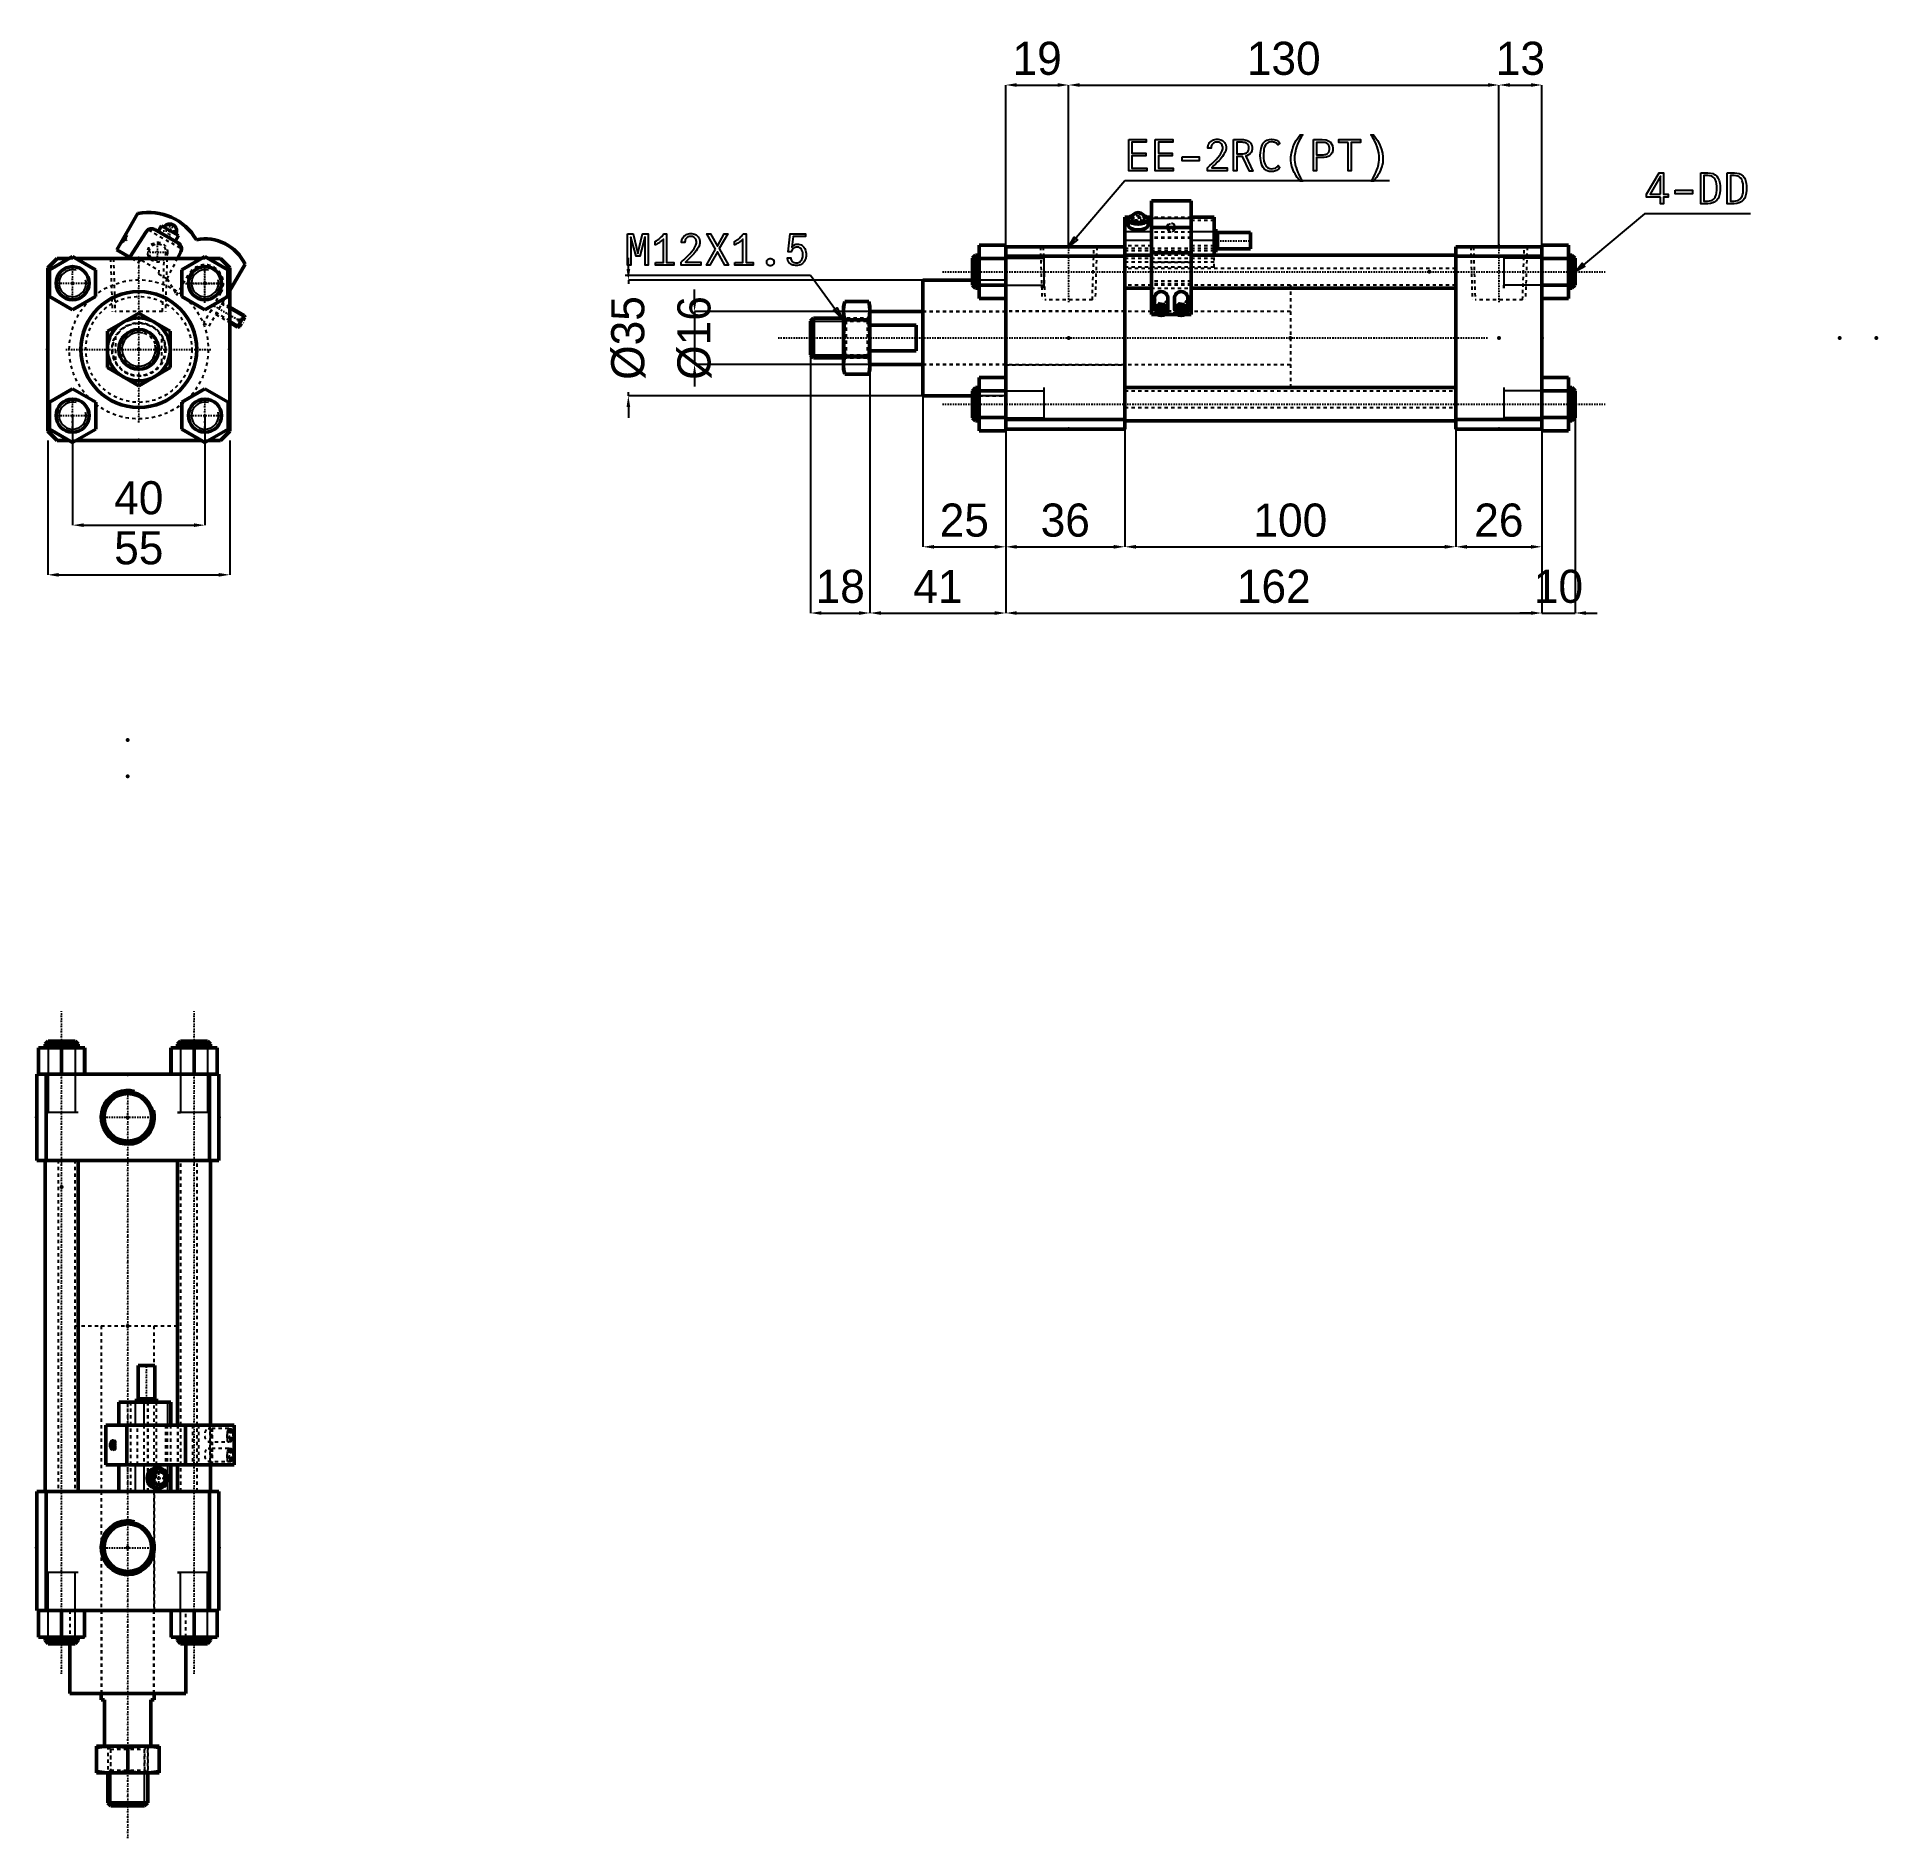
# Model space of a CAD drawing. Header units: millimetres. Extents: x -31 to 525, y -450 to 94.
import ezdxf

# ---------------------------------------------------------------- set-up
doc = ezdxf.new("R2010")
doc.units = ezdxf.units.MM
doc.linetypes.add('Center', pattern=[1.5, 0.45, -0.5, 0.05, -0.5])
doc.linetypes.add('Dashed', pattern=[2, 1, -1])
for name, color, linetype, lineweight in [('2d ConnectionPoints', 7, 'Continuous', 50), ('AM_0', 7, 'Continuous', 50), ('AM_4', 3, 'Continuous', 25), ('AM_5', 3, 'Continuous', 25), ('AM_7', 7, 'Center', 25), ('AM_9', 6, 'Dashed', 25)]:
    doc.layers.add(name, color=color, linetype=linetype, lineweight=lineweight)
doc.dimstyles.new('ISO-25', dxfattribs={"dimtxt": 2.5, "dimasz": 2.5, "dimexe": 1.25, "dimexo": 0.625, "dimtad": 1, "dimtxsty": 'Standard', "dimcen": 2.5, "dimadec": 0, "dimazin": 0, "dimtfac": 1, "dimtmove": 0, "dimatfit": 3, "dimfxl": 1, "dimarcsym": 0})

msp = doc.modelspace()

# ---------------------------------------------------------------- blocks, each defined once
blk = doc.blocks.new('1_mghcJFS_0132_switch_0_in_MGHCA70SDC3250T110A0_0')
at = {"layer": 'AM_0'}
for p, q in [((-0.26, 41.11), (-6.61, 30.11)), ((2.19, 35.53), (-2.71, 27.86)), ((11.96, 32.1), (4.88, 36.18)), ((6.82, 37.37), (5.82, 35.64)), ((12.02, 34.37), (6.82, 37.37)), ((11.02, 32.64), (12.02, 34.37)), ((-6.61, 30.11), (-2.08, 27.5)), ((11.73, 27.5), (12.73, 29.44)), ((27.5, 17.79), (32.1, 25.76)), ((31.87, 10.21), (27.5, 12.73)), ((27.5, 8.11), (29.87, 6.75)), ((30.62, 8.05), (29.87, 6.75)), ((29.87, 6.75), (30.45, 6.9)), ((30.62, 9.2), (30.12, 8.33)), ((30.99, 7.83), (30.12, 8.33)), ((30.99, 7.83), (30.45, 6.9)), ((30.62, 9.2), (31.49, 8.7)), ((31.87, 10.21), (31.12, 8.91)), ((32.02, 9.62), (31.49, 8.7)), ((32.02, 9.62), (31.87, 10.21))]:
    blk.add_line(p, q, dxfattribs=at)
for centre, radius, start, end in [((2.92, 24.61), 16.8, 30.5234, 100.9016), ((3.88, 34.45), 2, 60, 147.3974), ((9.42, 35.87), 2, 330, 150), ((19.98, 19.96), 13.44, 25.5646, 101.0894), ((10.96, 30.36), 2, 332.6026, 60)]:
    blk.add_arc(centre, radius, start, end, dxfattribs=at)
at = {"layer": 'AM_5', "linetype": 'Dashed'}
for p, q in [((27.5, 8.61), (21.79, 11.9)), ((27.5, 12.23), (23.36, 14.62))]:
    blk.add_line(p, q, dxfattribs=at)
at = {"layer": 'AM_5'}
for p, q in [((32.02, 9.62), (27.5, 12.23)), ((30.45, 6.9), (27.5, 8.61))]:
    blk.add_line(p, q, dxfattribs=at)
at = {"layer": 'AM_7'}
for p, q in [((-4.63, 33.59), (-4.15, 33.32)), ((7.32, 35.87), (11.52, 35.87)), ((10.52, 37.78), (8.32, 33.97)), ((9.42, 33.77), (9.42, 37.97)), ((2.52, 29.38), (8.82, 29.38)), ((5.67, 26.23), (5.67, 32.53)), ((19.98, 14.08), (19.98, 25.84)), ((14.1, 19.96), (25.86, 19.96)), ((22.14, 13.51), (31.67, 8.01))]:
    blk.add_line(p, q, dxfattribs=at)
at = {"layer": 'AM_9'}
for p, q in [((-3.53, 34.45), (-4.08, 33.5)), ((-3.64, 33.25), (-4.08, 33.5)), ((-3.53, 34.45), (-3.96, 34.7)), ((2.93, 36.15), (12.91, 30.39)), ((4.83, 36.1), (11.91, 32.01)), ((-5.26, 32.45), (-4.83, 32.2)), ((-4.28, 33.15), (-4.83, 32.2)), ((-3.84, 32.9), (-4.28, 33.15)), ((-3.84, 32.9), (-3.64, 33.25)), ((-2.08, 27.5), (-0.11, 26.36)), ((-0.11, 26.36), (0.82, 26.98)), ((0.82, 26.98), (6.02, 23.98)), ((6.02, 23.98), (5.95, 22.86)), ((5.95, 22.86), (8.55, 21.36)), ((8.55, 21.36), (11.73, 27.5)), ((11.43, 16.36), (15.13, 22.76)), ((8.55, 21.36), (11.43, 16.36)), ((24.82, 17.16), (19.58, 8.07)), ((21.31, 7.07), (27.5, 17.79)), ((27.5, 12.73), (25.31, 14)), ((19.58, 8.07), (21.31, 7.07)), ((23.31, 10.53), (27.5, 8.11))]:
    blk.add_line(p, q, dxfattribs=at)
for radius in [3, 2.5]:
    blk.add_circle((5.67, 29.38), radius, dxfattribs=at)
for centre, radius, start, end in [((3.83, 34.37), 2, 60, 116.633), ((10.91, 30.28), 2, 3.367, 60), ((19.98, 19.96), 5.6, 330, 150)]:
    blk.add_arc(centre, radius, start, end, dxfattribs=at)
blk = doc.blocks.new('2_HC_NUTM12X1_5_0_in_MGHCA70SDC3250T110A0_0')
at = {"layer": 'AM_0'}
for p, q in [((-9.5, 5.48), (0, 10.97)), ((0, 10.97), (9.5, 5.48)), ((-9.5, -5.48), (-9.5, 5.48)), ((9.5, 5.48), (9.5, -5.48)), ((0, -10.97), (-9.5, -5.48)), ((9.5, -5.48), (0, -10.97))]:
    blk.add_line(p, q, dxfattribs=at)
blk.add_circle((0, 0), 9.5, dxfattribs=at)
at = {"layer": 'AM_9'}
blk.add_circle((0, 0), 5.19, dxfattribs=at)
blk = doc.blocks.new('3_A__SD__C_32_50_ROD_070_0_in_MGHCA70SDC3250T110A0_0')
at = {"layer": 'AM_0'}
blk.add_circle((0, 0), 6, dxfattribs=at)
at = {"layer": 'AM_5'}
blk.add_arc((0, 0), 5.08, 75, 15, dxfattribs=at)
at = {"layer": 'AM_9'}
for p, q in [((-7, 3.87), (-7, -3.87)), ((7, -3.87), (7, 3.87))]:
    blk.add_line(p, q, dxfattribs=at)
blk.add_circle((0, 0), 8, dxfattribs=at)
blk = doc.blocks.new('4_A__SD_C_32_50_0__BODY__A70_0_in_MGHCA70SDC3250T110A0_0')
at = {"layer": 'AM_0'}
for p, q in [((-20, 28.03), (-26.95, 24.01)), ((-13.05, 24.01), (-20, 28.03)), ((20, 28.03), (13.05, 24.01)), ((26.95, 24.01), (20, 28.03)), ((-24.67, 27.5), (-27.5, 24.67)), ((-27.5, 24.67), (-27.5, -24.67)), ((-26.95, 24.01), (-26.95, 15.99)), ((-20.91, 27.5), (-24.67, 27.5)), ((19.09, 27.5), (-19.09, 27.5)), ((-13.05, 15.99), (-13.05, 24.01)), ((13.05, 24.01), (13.05, 15.99)), ((24.67, 27.5), (20.91, 27.5)), ((27.5, 24.67), (24.67, 27.5)), ((26.95, 15.99), (26.95, 24.01)), ((27.5, -24.67), (27.5, 24.67)), ((-26.95, 15.99), (-20, 11.97)), ((-20, 11.97), (-13.05, 15.99)), ((13.05, 15.99), (20, 11.97)), ((20, 11.97), (26.95, 15.99)), ((-20, -11.92), (-27, -15.96)), ((-27, -15.96), (-27, -24.04)), ((-13, -15.96), (-20, -11.92)), ((-13, -24.04), (-13, -15.96)), ((20, -11.92), (13, -15.96)), ((13, -15.96), (13, -24.04)), ((27, -15.96), (20, -11.92)), ((27, -24.04), (27, -15.96)), ((-27.5, -24.67), (-24.67, -27.5)), ((-27, -24.04), (-20, -28.08)), ((-24.67, -27.5), (-21.01, -27.5)), ((-20, -28.08), (-13, -24.04)), ((-18.99, -27.5), (18.99, -27.5)), ((13, -24.04), (20, -28.08)), ((20, -28.08), (27, -24.04)), ((21.01, -27.5), (24.67, -27.5)), ((24.67, -27.5), (27.5, -24.67))]:
    blk.add_line(p, q, dxfattribs=at)
for centre, radius in [((-20, 20), 5), ((20, 20), 5), ((0, 0), 17.5), ((-20, -20), 5), ((20, -20), 5)]:
    blk.add_circle(centre, radius, dxfattribs=at)
at = {"layer": 'AM_5', "linetype": 'Dashed'}
for p, q in [((-8.53, 27.5), (-8.03, 11.5)), ((8.53, 27.5), (8.03, 11.5))]:
    blk.add_line(p, q, dxfattribs=at)
at = {"layer": 'AM_5'}
for centre in [(-20, 20), (20, 20), (-20, -20), (20, -20)]:
    blk.add_arc(centre, 4.08, 75, 15, dxfattribs=at)
at = {"layer": 'AM_7'}
for p, q in [((0, -22.05), (0, 28.3)), ((-20, 14.75), (-20, 25.25)), ((20, 14.75), (20, 25.25)), ((-25.25, 20), (-14.75, 20)), ((14.75, 20), (25.25, 20)), ((-22.05, 0), (22.05, 0)), ((-20, -25.25), (-20, -14.75)), ((20, -25.25), (20, -14.75)), ((-25.25, -20), (-14.75, -20)), ((14.75, -20), (25.25, -20))]:
    blk.add_line(p, q, dxfattribs=at)
at = {"layer": 'AM_9'}
for p, q in [((-20.91, 27.5), (-19.09, 27.5)), ((-7.67, 27.5), (-7.18, 11.5)), ((7.18, 11.5), (7.67, 27.5)), ((19.09, 27.5), (20.91, 27.5)), ((7.18, 11.5), (-7.18, 11.5)), ((-18.99, -27.5), (-21.01, -27.5)), ((21.01, -27.5), (18.99, -27.5))]:
    blk.add_line(p, q, dxfattribs=at)
for radius in [21, 16, 8.1, 7.9]:
    blk.add_circle((0, 0), radius, dxfattribs=at)
blk = doc.blocks.new('*D5')
at = {"layer": 'AM_5', "color": 0, "lineweight": -2}
for p, q in [((-20, -20), (-20, -53.08)), ((20, -20), (20, -53.08)), ((-16.67, -53.08), (16.67, -53.08))]:
    blk.add_line(p, q, dxfattribs=at)
at = {"layer": 'AM_5', "color": 0}
for points in [[(-16.67, -52.53), (-16.67, -53.64), (-20, -53.08)], [(16.67, -53.64), (16.67, -52.53), (20, -53.08)]]:
    blk.add_solid(points, dxfattribs=at)
at = {"layer": 'Defpoints', "color": 0}
for p in [(-20, -20), (20, -20), (20, -53.08)]:
    blk.add_point(p, dxfattribs=at)
at = {"layer": 'AM_5', "color": 0, "insert": (0, -44.87), "char_height": 10, "attachment_point": 5}
blk.add_mtext('40', dxfattribs=at)
blk = doc.blocks.new('*D6')
at = {"layer": 'AM_5', "color": 0, "lineweight": -2}
for p, q in [((-27.5, -27.5), (-27.5, -68.08)), ((27.5, -27.5), (27.5, -68.08)), ((-24.17, -68.08), (24.17, -68.08))]:
    blk.add_line(p, q, dxfattribs=at)
at = {"layer": 'AM_5', "color": 0}
for points in [[(-24.17, -67.53), (-24.17, -68.64), (-27.5, -68.08)], [(24.17, -68.64), (24.17, -67.53), (27.5, -68.08)]]:
    blk.add_solid(points, dxfattribs=at)
at = {"layer": 'Defpoints', "color": 0}
for p in [(-27.5, -27.5), (27.5, -27.5), (27.5, -68.08)]:
    blk.add_point(p, dxfattribs=at)
at = {"layer": 'AM_5', "color": 0, "insert": (0, -59.98), "char_height": 10, "attachment_point": 5}
blk.add_mtext('55', dxfattribs=at)
blk = doc.blocks.new('1_mghcJFS_0132_switch_0_in_MGHCA70SDC3250T110A0_2')
at = {"layer": 'AM_0'}
for p, q in [((56, 41.41), (44, 41.41)), ((44, 7.07), (44, 41.41)), ((56, 7.07), (56, 41.41)), ((37.23, 36.45), (36, 36.45)), ((36, 27.5), (36, 36.45)), ((37, 35.87), (37, 34.14)), ((44, 36.45), (42.77, 36.45)), ((43, 34.14), (43, 35.87)), ((56, 33.4), (44, 33.4)), ((63, 36.45), (56, 36.45)), ((63, 25), (63, 36.45)), ((64, 32.38), (63, 32.38)), ((64, 32.38), (64, 26.38)), ((74, 31.88), (64, 31.88)), ((74, 31.88), (74, 26.88)), ((56, 25.76), (44, 25.76)), ((63, 26.38), (64, 26.38)), ((64, 26.88), (74, 26.88)), ((45, 12.26), (45, 8.76)), ((49, 8.76), (49, 12.26)), ((51, 12.26), (51, 8.76)), ((55, 8.76), (55, 12.26)), ((45.84, 7.07), (44, 7.07)), ((45.06, 9.2), (45.06, 8.91)), ((45.06, 8.91), (45.51, 8.7)), ((45.06, 8.33), (48.94, 8.33)), ((45.06, 8.33), (45.06, 8.05)), ((45.51, 7.83), (45.06, 8.05)), ((45.51, 8.7), (48.49, 8.7)), ((48.49, 7.83), (45.51, 7.83)), ((51.84, 7.07), (48.16, 7.07)), ((48.49, 8.7), (48.94, 8.91)), ((48.94, 8.05), (48.49, 7.83)), ((48.94, 9.2), (48.94, 8.91)), ((48.94, 8.33), (48.94, 8.05)), ((51.06, 9.2), (51.06, 8.91)), ((51.06, 8.91), (51.51, 8.7)), ((51.06, 8.33), (54.94, 8.33)), ((51.06, 8.33), (51.06, 8.05)), ((51.51, 7.83), (51.06, 8.05)), ((51.51, 8.7), (54.49, 8.7)), ((54.49, 7.83), (51.51, 7.83)), ((56, 7.07), (54.16, 7.07)), ((54.49, 8.7), (54.94, 8.91)), ((54.94, 8.05), (54.49, 7.83)), ((54.94, 9.2), (54.94, 8.91)), ((54.94, 8.33), (54.94, 8.05))]:
    blk.add_line(p, q, dxfattribs=at)
blk.add_arc((40, 35.87), 2, 0, 180, dxfattribs=at)
for centre, major_axis, ratio, start_param, end_param in [((40, 35.87), (-3, 0), 0.5, 5.246615, 10.461348), ((40, 34.14), (-3, 0), 0.5, 0, 3.141593), ((40, 35.87), (-2, 0), 0.5, 0, 3.141593), ((47, 12.26), (2, 0), 0.866025, 6.283185, 9.424778), ((53, 12.26), (2, 0), 0.866025, 0, 3.141593), ((47, 8.76), (-2, 0), 0.866025, 6.030505, 6.535866), ((47, 8.48), (-2, 0), 0.866025, 3.394273, 6.030505), ((47, 8.48), (-2, 0), 0.866025, 0.25268, 2.888912), ((47, 8.26), (-1.57, 0), 0.866025, 3.465602, 5.959176), ((47, 8.26), (-1.57, 0), 0.866025, 0.324009, 2.817583), ((47, 8.76), (-2, 0), 0.866025, 2.888912, 3.394273), ((53, 8.76), (-2, 0), 0.866025, 6.030505, 6.535866), ((53, 8.48), (-2, 0), 0.866025, 3.394273, 6.030505), ((53, 8.48), (-2, 0), 0.866025, 0.25268, 2.888912), ((53, 8.26), (-1.57, 0), 0.866025, 3.465602, 5.959176), ((53, 8.26), (-1.57, 0), 0.866025, 0.324009, 2.817583), ((53, 8.76), (-2, 0), 0.866025, 2.888912, 3.394273)]:
    blk.add_ellipse(centre, major_axis=major_axis, ratio=ratio, start_param=start_param, end_param=end_param, dxfattribs=at)
at = {"layer": 'AM_4'}
for p, q in [((37.07, 36.18), (36, 36.18)), ((44, 36.18), (42.93, 36.18)), ((63, 36.18), (56, 36.18)), ((44, 32.1), (36, 32.1)), ((44, 29.44), (36, 29.44)), ((63, 32.1), (56, 32.1)), ((63, 29.44), (56, 29.44))]:
    blk.add_line(p, q, dxfattribs=at)
at = {"layer": 'AM_7'}
blk.add_line((62.45, 29.38), (74.55, 29.38), dxfattribs=at)
at = {"layer": 'AM_9'}
for p, q in [((56, 41.11), (44, 41.11)), ((44, 35.53), (36, 35.53)), ((42.93, 36.18), (37.07, 36.18)), ((42.77, 36.45), (37.23, 36.45)), ((56, 36.37), (44, 36.37)), ((44, 36.15), (56, 36.15)), ((56, 36.1), (44, 36.1)), ((48.7, 33.58), (48.7, 33.08)), ((48.72, 33.5), (51.28, 33.5)), ((48.72, 33.25), (48.72, 33.5)), ((51.28, 33.25), (51.28, 33.5)), ((51.3, 33.08), (51.3, 33.58)), ((63, 35.53), (56, 35.53)), ((44, 27.86), (36, 27.86)), ((56, 33.15), (44, 33.15)), ((56, 32.01), (44, 32.01)), ((56, 30.39), (44, 30.39)), ((56, 30.11), (44, 30.11)), ((48.72, 33.25), (51.28, 33.25)), ((51.28, 33.15), (48.72, 33.15)), ((48.72, 32.9), (48.72, 33.15)), ((51.28, 32.9), (48.72, 32.9)), ((51.28, 32.9), (51.28, 33.15)), ((63, 27.86), (56, 27.86)), ((63, 26.98), (36, 26.98)), ((63, 26.36), (36, 26.36)), ((63, 23.98), (36, 23.98)), ((63, 22.86), (36, 22.86)), ((56, 25.56), (44, 25.56)), ((56, 22.76), (44, 22.76)), ((63, 21.36), (63, 25)), ((63, 21.36), (36, 21.36)), ((56, 17.16), (44, 17.16)), ((56, 16.36), (44, 16.36)), ((56, 8.07), (44, 8.07)), ((48.94, 9.2), (45.06, 9.2)), ((48.16, 7.07), (45.84, 7.07)), ((54.94, 9.2), (51.06, 9.2)), ((54.16, 7.07), (51.84, 7.07))]:
    blk.add_line(p, q, dxfattribs=at)
for centre, major_axis, ratio, start_param, end_param in [((40, 34.14), (-3, 0), 0.5, 3.141593, 6.283185), ((40, 35.87), (-2, 0), 0.5, 3.141593, 6.283185), ((40, 35.87), (-3, 0), 0.5, 4.178163, 5.246615), ((50, 33.33), (-1.3, 0), 0.866025, 3.296052, 6.128726), ((50, 33.08), (1.3, 0), 0.866025, 2.987133, 3.141593), ((50, 33.08), (1.3, 0), 0.866025, 3.141593, 3.296052), ((50, 33.33), (-1.3, 0), 0.866025, 0.15446, 2.987133), ((50, 33.08), (1.3, 0), 0.866025, 6.128726, 6.437645), ((47, 12.26), (2, 0), 0.866025, 3.141593, 6.283185), ((53, 12.26), (2, 0), 0.866025, 3.141593, 6.283185)]:
    blk.add_ellipse(centre, major_axis=major_axis, ratio=ratio, start_param=start_param, end_param=end_param, dxfattribs=at)
blk.add_ellipse((50, 33.58), major_axis=(-1.3, 0), ratio=0.866025, dxfattribs=at)
blk = doc.blocks.new('2_HC_NUTM12X1_5_0_in_MGHCA70SDC3250T110A0_2')
at = {"layer": 'AM_0'}
for p, q in [((-48.61, 10.97), (-49, 9.5)), ((-49, 9.5), (-49, -9.5)), ((-48.61, 10.97), (-41.39, 10.97)), ((-41, 9.5), (-41.39, 10.97)), ((-41, 9.5), (-41, -9.5)), ((-48.61, 5.48), (-41.39, 5.48)), ((-48.61, -5.48), (-41.39, -5.48)), ((-49, -9.5), (-48.61, -10.97)), ((-48.61, -10.97), (-41.39, -10.97)), ((-41.39, -10.97), (-41, -9.5))]:
    blk.add_line(p, q, dxfattribs=at)
for points in [[(-48.61, 10.97), (-48.9, 9.6), (-49, 8.23)], [(-49, 8.23), (-48.9, 6.86), (-48.61, 5.48)], [(-41, 8.23), (-41.1, 9.6), (-41.39, 10.97)], [(-41.39, 5.48), (-41.1, 6.85), (-41, 8.23)], [(-48.61, 5.48), (-48.9, 2.75), (-49, 0)], [(-49, 0), (-48.89, -2.82), (-48.61, -5.48)], [(-41, 0), (-41.11, 2.82), (-41.39, 5.48)], [(-41.39, -5.48), (-41.1, -2.75), (-41, 0)], [(-48.61, -5.48), (-48.9, -6.85), (-49, -8.23)], [(-41, -8.23), (-41.1, -6.86), (-41.39, -5.48)], [(-49, -8.23), (-48.9, -9.6), (-48.61, -10.97)], [(-41.39, -10.97), (-41.1, -9.6), (-41, -8.23)]]:
    blk.add_lwpolyline(points, dxfattribs=at)
at = {"layer": 'AM_5', "linetype": 'Dashed'}
for p, q in [((-41, 6), (-49, 6)), ((-41, -6), (-49, -6))]:
    blk.add_line(p, q, dxfattribs=at)
at = {"layer": 'AM_9'}
for p, q in [((-48.19, 5.19), (-49, 6)), ((-41, 6), (-41.81, 5.19)), ((-41.81, 5.19), (-48.19, 5.19)), ((-48.19, 5.19), (-48.19, -5.19)), ((-41.81, 5.19), (-41.81, -5.19)), ((-49, -6), (-48.19, -5.19)), ((-48.19, -5.19), (-41.81, -5.19)), ((-41.81, -5.19), (-41, -6))]:
    blk.add_line(p, q, dxfattribs=at)
blk = doc.blocks.new('3_A__SD__C_32_50_ROD_070_0_in_MGHCA70SDC3250T110A0_2')
at = {"layer": 'AM_0'}
for p, q in [((-58.08, 6), (-59, 5.08)), ((-49, 6), (-58.08, 6)), ((-58.08, 6), (-58.08, -6)), ((-25, 8), (-41, 8)), ((-59, 5.08), (-59, -5.08)), ((-27, 3.87), (-41, 3.87)), ((-27, -3.87), (-27, 3.87)), ((-59, -5.08), (-58.08, -6)), ((-27, -3.87), (-41, -3.87)), ((-58.08, -6), (-49, -6)), ((-41, -8), (-25, -8))]:
    blk.add_line(p, q, dxfattribs=at)
at = {"layer": 'AM_5', "linetype": 'Dashed'}
for p, q in [((-41, 6), (-41, 5.08)), ((-49, 5.08), (-41, 5.08)), ((-49, -5.08), (-41, -5.08)), ((-41, -6), (-41, -5.08))]:
    blk.add_line(p, q, dxfattribs=at)
at = {"layer": 'AM_5'}
for p, q in [((-59, 5.08), (-49, 5.08)), ((-59, -5.08), (-49, -5.08))]:
    blk.add_line(p, q, dxfattribs=at)
at = {"layer": 'AM_7'}
blk.add_line((-68.75, 0), (145.75, 0), dxfattribs=at)
at = {"layer": 'AM_9'}
for p, q in [((136, 16), (86, 16)), ((86, 16), (86, -16)), ((-41, 6), (-49, 6)), ((86, 8), (-25, 8)), ((-49, -6), (-41, -6)), ((-25, -8), (86, -8)), ((86, -16), (136, -16))]:
    blk.add_line(p, q, dxfattribs=at)
blk = doc.blocks.new('4_A__SD_C_32_50_0__BODY__A70_0_in_MGHCA70SDC3250T110A0_2')
at = {"layer": 'AM_0'}
for p, q in [((-8, 28.03), (0, 28.03)), ((-8, 11.97), (-8, 28.03)), ((0, -28.08), (0, 28.03)), ((170, 28.03), (162, 28.03)), ((162, -28.08), (162, 28.03)), ((170, 11.97), (170, 28.03)), ((-9.08, 25), (-10, 24.08)), ((-10, 24.08), (-10, 15.92)), ((-8, 25), (-9.08, 25)), ((-9.08, 25), (-9.08, 15)), ((-8, 24.01), (0, 24.01)), ((36, 27.5), (0, 27.5)), ((36, 24.67), (0, 24.67)), ((36, -27.5), (36, 27.5)), ((44, 25), (36, 25)), ((136, 25), (56, 25)), ((136, -27.5), (136, 27.5)), ((162, 27.5), (136, 27.5)), ((162, 24.67), (136, 24.67)), ((170, 24.01), (162, 24.01)), ((171.08, 25), (170, 25)), ((172, 24.08), (171.08, 25)), ((171.08, 25), (171.08, 15)), ((172, 24.08), (172, 15.92)), ((-25, -17.5), (-25, 17.5)), ((-10, 17.5), (-25, 17.5)), ((-10, 15.92), (-9.08, 15)), ((-9.08, 15), (-8, 15)), ((-8, 15.99), (0, 15.99)), ((-8, 11.97), (0, 11.97)), ((36, 15), (44, 15)), ((56, 15), (136, 15)), ((170, 15.99), (162, 15.99)), ((170, 11.97), (162, 11.97)), ((170, 15), (171.08, 15)), ((171.08, 15), (172, 15.92)), ((-9.08, -15), (-10, -15.92)), ((-10, -15.92), (-10, -24.08)), ((-8, -15), (-9.08, -15)), ((-9.08, -15), (-9.08, -25)), ((-8, -11.92), (0, -11.92)), ((-8, -28.08), (-8, -11.92)), ((-8, -15.96), (0, -15.96)), ((136, -15), (36, -15)), ((170, -11.92), (162, -11.92)), ((170, -15.96), (162, -15.96)), ((170, -28.08), (170, -11.92)), ((171.08, -15), (170, -15)), ((172, -15.92), (171.08, -15)), ((171.08, -15), (171.08, -25)), ((172, -15.92), (172, -24.08)), ((-25, -17.5), (-10, -17.5)), ((-10, -24.08), (-9.08, -25)), ((-9.08, -25), (-8, -25)), ((-8, -24.04), (0, -24.04)), ((36, -24.67), (0, -24.67)), ((36, -27.5), (0, -27.5)), ((36, -25), (136, -25)), ((162, -24.67), (136, -24.67)), ((162, -27.5), (136, -27.5)), ((170, -24.04), (162, -24.04)), ((170, -25), (171.08, -25)), ((171.08, -25), (172, -24.08)), ((-8, -28.08), (0, -28.08)), ((170, -28.08), (162, -28.08))]:
    blk.add_line(p, q, dxfattribs=at)
at = {"layer": 'AM_5'}
for p, q in [((-10, 24.08), (11.5, 24.08)), ((11.5, 25), (11.5, 24.08)), ((11.5, 25), (11.5, 15)), ((150.5, 25), (150.5, 24.08)), ((150.5, 25), (150.5, 15)), ((172, 24.08), (150.5, 24.08)), ((-10, 15.92), (11.5, 15.92)), ((11.5, 15), (11.5, 15.92)), ((172, 15.92), (150.5, 15.92)), ((150.5, 15), (150.5, 15.92)), ((-10, -15.92), (11.5, -15.92)), ((11.5, -15), (11.5, -15.92)), ((11.5, -15), (11.5, -25)), ((150.5, -15), (150.5, -15.92)), ((150.5, -15), (150.5, -25)), ((172, -15.92), (150.5, -15.92)), ((-10, -24.08), (11.5, -24.08)), ((11.5, -25), (11.5, -24.08)), ((172, -24.08), (150.5, -24.08)), ((150.5, -25), (150.5, -24.08))]:
    blk.add_line(p, q, dxfattribs=at)
at = {"layer": 'AM_5', "linetype": 'Dashed'}
for p, q in [((10.47, 27.5), (10.97, 11.5)), ((27.53, 27.5), (27.03, 11.5)), ((140.47, 27.5), (140.97, 11.5)), ((157.53, 27.5), (157.03, 11.5))]:
    blk.add_line(p, q, dxfattribs=at)
at = {"layer": 'AM_7'}
for p, q in [((19, 28.3), (19, 10.7)), ((149, 28.3), (149, 10.7)), ((-19.1, 20), (181.1, 20)), ((-19.1, -20), (181.1, -20))]:
    blk.add_line(p, q, dxfattribs=at)
at = {"layer": 'AM_9'}
for p, q in [((11.33, 27.5), (11.82, 11.5)), ((26.18, 11.5), (26.67, 27.5)), ((56, 25), (44, 25)), ((141.33, 27.5), (141.82, 11.5)), ((156.18, 11.5), (156.67, 27.5)), ((0, 17.5), (-10, 17.5)), ((136, 21), (36, 21)), ((26.18, 11.5), (11.82, 11.5)), ((136, 16), (36, 16)), ((44, 15), (56, 15)), ((156.18, 11.5), (141.82, 11.5)), ((0, 7.9), (-25, 7.9)), ((36, 8.1), (0, 8.1)), ((-25, -7.9), (0, -7.9)), ((0, -8.1), (36, -8.1)), ((36, -16), (136, -16)), ((-10, -17.5), (0, -17.5)), ((36, -21), (136, -21))]:
    blk.add_line(p, q, dxfattribs=at)
blk = doc.blocks.new('*D25')
at = {"layer": 'AM_5', "color": 0, "lineweight": -2}
for p, q in [((261.91, 3.46), (261.91, 79.87)), ((265.25, 79.87), (277.58, 79.87)), ((280.91, 30.96), (280.91, 79.87))]:
    blk.add_line(p, q, dxfattribs=at)
at = {"layer": 'AM_5', "color": 0}
for points in [[(265.25, 80.43), (265.25, 79.32), (261.91, 79.87)], [(277.58, 79.32), (277.58, 80.43), (280.91, 79.87)]]:
    blk.add_solid(points, dxfattribs=at)
at = {"layer": 'Defpoints', "color": 0}
for p in [(280.91, 79.87), (280.91, 30.96), (261.91, 3.46)]:
    blk.add_point(p, dxfattribs=at)
at = {"layer": 'AM_5', "color": 0, "insert": (271.41, 87.87), "char_height": 10, "attachment_point": 5}
blk.add_mtext('19', dxfattribs=at)
blk = doc.blocks.new('*D26')
at = {"layer": 'AM_5', "color": 0, "lineweight": -2}
for p, q in [((280.91, 30.96), (280.91, 79.87)), ((284.25, 79.87), (407.58, 79.87)), ((410.91, 30.96), (410.91, 79.87))]:
    blk.add_line(p, q, dxfattribs=at)
at = {"layer": 'AM_5', "color": 0}
for points in [[(284.25, 80.43), (284.25, 79.32), (280.91, 79.87)], [(407.58, 79.32), (407.58, 80.43), (410.91, 79.87)]]:
    blk.add_solid(points, dxfattribs=at)
at = {"layer": 'Defpoints', "color": 0}
for p in [(410.91, 79.87), (280.91, 30.96), (410.91, 30.96)]:
    blk.add_point(p, dxfattribs=at)
at = {"layer": 'AM_5', "color": 0, "insert": (345.91, 87.87), "char_height": 10, "attachment_point": 5}
blk.add_mtext('130', dxfattribs=at)
blk = doc.blocks.new('*D27')
at = {"layer": 'AM_5', "color": 0, "lineweight": -2}
for p, q in [((410.91, 30.96), (410.91, 79.87)), ((414.25, 79.87), (420.58, 79.87)), ((423.91, 3.46), (423.91, 79.87))]:
    blk.add_line(p, q, dxfattribs=at)
at = {"layer": 'AM_5', "color": 0}
for points in [[(414.25, 80.43), (414.25, 79.32), (410.91, 79.87)], [(420.58, 79.32), (420.58, 80.43), (423.91, 79.87)]]:
    blk.add_solid(points, dxfattribs=at)
at = {"layer": 'Defpoints', "color": 0}
for p in [(423.91, 79.87), (410.91, 30.96), (423.91, 3.46)]:
    blk.add_point(p, dxfattribs=at)
at = {"layer": 'AM_5', "color": 0, "insert": (417.41, 87.87), "char_height": 10, "attachment_point": 5}
blk.add_mtext('13', dxfattribs=at)
blk = doc.blocks.new('*D28')
at = {"layer": 'AM_5', "color": 0, "lineweight": -2}
for p, q in [((261.91, 3.46), (261.91, -59.62)), ((297.91, 3.46), (297.91, -59.62)), ((265.25, -59.62), (294.58, -59.62))]:
    blk.add_line(p, q, dxfattribs=at)
at = {"layer": 'AM_5', "color": 0}
for points in [[(265.25, -59.07), (265.25, -60.18), (261.91, -59.62)], [(294.58, -60.18), (294.58, -59.07), (297.91, -59.62)]]:
    blk.add_solid(points, dxfattribs=at)
at = {"layer": 'Defpoints', "color": 0}
for p in [(261.91, 3.46), (297.91, 3.46), (297.91, -59.62)]:
    blk.add_point(p, dxfattribs=at)
at = {"layer": 'AM_5', "color": 0, "insert": (279.91, -51.62), "char_height": 10, "attachment_point": 5}
blk.add_mtext('36', dxfattribs=at)
blk = doc.blocks.new('*D29')
at = {"layer": 'AM_5', "color": 0, "lineweight": -2}
for p, q in [((297.91, 3.46), (297.91, -59.62)), ((397.91, 3.46), (397.91, -59.62)), ((301.25, -59.62), (394.58, -59.62))]:
    blk.add_line(p, q, dxfattribs=at)
at = {"layer": 'AM_5', "color": 0}
for points in [[(301.25, -59.07), (301.25, -60.18), (297.91, -59.62)], [(394.58, -60.18), (394.58, -59.07), (397.91, -59.62)]]:
    blk.add_solid(points, dxfattribs=at)
at = {"layer": 'Defpoints', "color": 0}
for p in [(297.91, 3.46), (397.91, 3.46), (397.91, -59.62)]:
    blk.add_point(p, dxfattribs=at)
at = {"layer": 'AM_5', "color": 0, "insert": (347.91, -51.62), "char_height": 10, "attachment_point": 5}
blk.add_mtext('100', dxfattribs=at)
blk = doc.blocks.new('*D30')
at = {"layer": 'AM_5', "color": 0, "lineweight": -2}
for p, q in [((397.91, 3.46), (397.91, -59.62)), ((423.91, 3.46), (423.91, -59.62)), ((401.25, -59.62), (420.58, -59.62))]:
    blk.add_line(p, q, dxfattribs=at)
at = {"layer": 'AM_5', "color": 0}
for points in [[(401.25, -59.07), (401.25, -60.18), (397.91, -59.62)], [(420.58, -60.18), (420.58, -59.07), (423.91, -59.62)]]:
    blk.add_solid(points, dxfattribs=at)
at = {"layer": 'Defpoints', "color": 0}
for p in [(397.91, 3.46), (423.91, 3.46), (423.91, -59.62)]:
    blk.add_point(p, dxfattribs=at)
at = {"layer": 'AM_5', "color": 0, "insert": (410.91, -51.62), "char_height": 10, "attachment_point": 5}
blk.add_mtext('26', dxfattribs=at)
blk = doc.blocks.new('*D31')
at = {"layer": 'AM_5', "color": 0, "lineweight": -2}
for p, q in [((236.91, 3.46), (236.91, -59.62)), ((261.91, 3.46), (261.91, -59.62)), ((240.25, -59.62), (258.58, -59.62))]:
    blk.add_line(p, q, dxfattribs=at)
at = {"layer": 'AM_5', "color": 0}
for points in [[(240.25, -59.07), (240.25, -60.18), (236.91, -59.62)], [(258.58, -60.18), (258.58, -59.07), (261.91, -59.62)]]:
    blk.add_solid(points, dxfattribs=at)
at = {"layer": 'Defpoints', "color": 0}
for p in [(236.91, 3.46), (261.91, 3.46), (261.91, -59.62)]:
    blk.add_point(p, dxfattribs=at)
at = {"layer": 'AM_5', "color": 0, "insert": (249.41, -51.62), "char_height": 10, "attachment_point": 5}
blk.add_mtext('25', dxfattribs=at)
blk = doc.blocks.new('*D32')
at = {"layer": 'AM_5', "color": 0, "lineweight": -2}
for p, q in [((261.91, 3.46), (261.91, -79.62)), ((423.91, 3.46), (423.91, -79.62)), ((265.25, -79.62), (420.58, -79.62))]:
    blk.add_line(p, q, dxfattribs=at)
at = {"layer": 'AM_5', "color": 0}
for points in [[(265.25, -79.07), (265.25, -80.18), (261.91, -79.62)], [(420.58, -80.18), (420.58, -79.07), (423.91, -79.62)]]:
    blk.add_solid(points, dxfattribs=at)
at = {"layer": 'Defpoints', "color": 0}
for p in [(261.91, 3.46), (423.91, 3.46), (423.91, -79.62)]:
    blk.add_point(p, dxfattribs=at)
at = {"layer": 'AM_5', "color": 0, "insert": (342.91, -71.62), "char_height": 10, "attachment_point": 5}
blk.add_mtext('162', dxfattribs=at)
blk = doc.blocks.new('*D33')
at = {"layer": 'AM_5', "color": 0, "lineweight": -2}
for p, q in [((220.91, 3.46), (220.91, -79.62)), ((261.91, 3.46), (261.91, -79.62)), ((224.25, -79.62), (258.58, -79.62))]:
    blk.add_line(p, q, dxfattribs=at)
at = {"layer": 'AM_5', "color": 0}
for points in [[(224.25, -79.07), (224.25, -80.18), (220.91, -79.62)], [(258.58, -80.18), (258.58, -79.07), (261.91, -79.62)]]:
    blk.add_solid(points, dxfattribs=at)
at = {"layer": 'Defpoints', "color": 0}
for p in [(220.91, 3.46), (261.91, 3.46), (261.91, -79.62)]:
    blk.add_point(p, dxfattribs=at)
at = {"layer": 'AM_5', "color": 0, "insert": (241.41, -71.62), "char_height": 10, "attachment_point": 5}
blk.add_mtext('41', dxfattribs=at)
blk = doc.blocks.new('*D34')
at = {"layer": 'AM_5', "color": 0, "lineweight": -2}
for p, q in [((202.91, 3.46), (202.91, -79.62)), ((220.91, 3.46), (220.91, -79.62)), ((206.25, -79.62), (217.58, -79.62))]:
    blk.add_line(p, q, dxfattribs=at)
at = {"layer": 'AM_5', "color": 0}
for points in [[(206.25, -79.07), (206.25, -80.18), (202.91, -79.62)], [(217.58, -80.18), (217.58, -79.07), (220.91, -79.62)]]:
    blk.add_solid(points, dxfattribs=at)
at = {"layer": 'Defpoints', "color": 0}
for p in [(202.91, 3.46), (220.91, 3.46), (220.91, -79.62)]:
    blk.add_point(p, dxfattribs=at)
at = {"layer": 'AM_5', "color": 0, "insert": (211.91, -71.62), "char_height": 10, "attachment_point": 5}
blk.add_mtext('18', dxfattribs=at)
blk = doc.blocks.new('*D35')
at = {"layer": 'AM_5', "color": 0, "lineweight": -2}
for p, q in [((167.91, 14.79), (167.91, 18.12)), ((220.91, 11.46), (167.91, 11.46)), ((167.91, 11.46), (167.91, -4.54)), ((220.91, -4.54), (167.91, -4.54)), ((167.91, -7.88), (167.91, -11.21))]:
    blk.add_line(p, q, dxfattribs=at)
at = {"layer": 'AM_5', "color": 0}
for points in [[(167.36, 14.79), (168.47, 14.79), (167.91, 11.46)], [(168.47, -7.88), (167.36, -7.88), (167.91, -4.54)]]:
    blk.add_solid(points, dxfattribs=at)
at = {"layer": 'Defpoints', "color": 0}
for p in [(220.91, 11.46), (167.91, -4.54), (220.91, -4.54)]:
    blk.add_point(p, dxfattribs=at)
at = {"layer": 'AM_5', "color": 0, "insert": (167.91, 3.46), "char_height": 10, "attachment_point": 5, "rotation": 90}
blk.add_mtext('Ø16', dxfattribs=at)
blk = doc.blocks.new('*D36')
at = {"layer": 'AM_5', "color": 0, "lineweight": -2}
for p, q in [((147.91, 24.29), (147.91, 27.62)), ((261.91, 20.96), (147.91, 20.96)), ((147.91, 20.96), (147.91, 19.79)), ((147.91, -14.04), (147.91, -12.88)), ((261.91, -14.04), (147.91, -14.04)), ((147.91, -17.38), (147.91, -20.71))]:
    blk.add_line(p, q, dxfattribs=at)
at = {"layer": 'AM_5', "color": 0}
for points in [[(147.36, 24.29), (148.47, 24.29), (147.91, 20.96)], [(148.47, -17.38), (147.36, -17.38), (147.91, -14.04)]]:
    blk.add_solid(points, dxfattribs=at)
at = {"layer": 'Defpoints', "color": 0}
for p in [(261.91, 20.96), (147.91, -14.04), (261.91, -14.04)]:
    blk.add_point(p, dxfattribs=at)
at = {"layer": 'AM_5', "color": 0, "insert": (147.91, 3.46), "char_height": 10, "attachment_point": 5, "rotation": 90}
blk.add_mtext('Ø35', dxfattribs=at)
blk = doc.blocks.new('*D37')
at = {"layer": 'AM_5', "color": 0, "lineweight": -2}
for p, q in [((423.91, 3.46), (423.91, -79.62)), ((433.91, -16.54), (433.91, -79.62)), ((420.58, -79.62), (417.25, -79.62)), ((423.91, -79.62), (433.91, -79.62)), ((437.25, -79.62), (440.58, -79.62))]:
    blk.add_line(p, q, dxfattribs=at)
at = {"layer": 'AM_5', "color": 0}
for points in [[(420.58, -80.18), (420.58, -79.07), (423.91, -79.62)], [(437.25, -79.07), (437.25, -80.18), (433.91, -79.62)]]:
    blk.add_solid(points, dxfattribs=at)
at = {"layer": 'Defpoints', "color": 0}
for p in [(423.91, 3.46), (433.91, -16.54), (433.91, -79.62)]:
    blk.add_point(p, dxfattribs=at)
at = {"layer": 'AM_5', "color": 0, "insert": (428.91, -71.62), "char_height": 10, "attachment_point": 5}
blk.add_mtext('10', dxfattribs=at)
blk = doc.blocks.new('1_mghcJFS_0132_switch_0_in_MGHCA70SDC3250T110A0_4')
at = {"layer": 'AM_0'}
for p, q in [((3.17, 74), (8.17, 74)), ((3.17, 74), (3.17, 64)), ((8.17, 64), (8.17, 74)), ((12.96, 63), (-2.71, 63)), ((-2.71, 63), (-2.71, 56)), ((2.67, 64), (8.67, 64)), ((2.67, 64), (2.67, 63)), ((8.67, 63), (8.67, 64)), ((12.96, 56), (12.96, 63)), ((32.1, 56), (-6.61, 56)), ((-6.61, 56), (-6.61, 44)), ((-0.26, 56), (-0.26, 44)), ((17.39, 56), (17.39, 44)), ((32.1, 56), (32.1, 44)), ((-4.28, 51.12), (-4.28, 48.88)), ((-4.08, 49.26), (-4.08, 50.74)), ((32.1, 44), (-6.61, 44)), ((-2.71, 44), (-2.71, 36)), ((9.42, 43), (8.42, 43)), ((12.96, 36), (12.96, 44)), ((12.96, 36), (-2.71, 36)), ((8.42, 37), (9.42, 37))]:
    blk.add_line(p, q, dxfattribs=at)
blk.add_arc((9.42, 40), 2, 270, 90, dxfattribs=at)
for centre, major_axis, ratio in [((-4.61, 50), (0, -1.3), 0.5), ((9.42, 40), (0, 3), 0.866025)]:
    blk.add_ellipse(centre, major_axis=major_axis, ratio=ratio, dxfattribs=at)
for centre, major_axis, ratio, start_param, end_param in [((-4.18, 50), (0, -1.3), 0.5, 3.481168, 5.94361), ((8.42, 40), (0, 3), 0.866025, 6.283185, 9.424778), ((9.42, 40), (0, 2), 0.866025, 6.283185, 9.424778)]:
    blk.add_ellipse(centre, major_axis=major_axis, ratio=ratio, start_param=start_param, end_param=end_param, dxfattribs=at)
at = {"layer": 'AM_4'}
for p, q in [((2.19, 63), (2.19, 56)), ((4.88, 63), (4.88, 56)), ((11.96, 63), (11.96, 56)), ((2.19, 44), (2.19, 36)), ((4.88, 44), (4.88, 36)), ((11.96, 44), (11.96, 40.63)), ((11.96, 39.37), (11.96, 36))]:
    blk.add_line(p, q, dxfattribs=at)
at = {"layer": 'AM_7'}
for p, q in [((5.67, 62.45), (5.67, 74.55)), ((7.32, 40), (11.52, 40)), ((9.42, 37.9), (9.42, 42.1))]:
    blk.add_line(p, q, dxfattribs=at)
at = {"layer": 'AM_9'}
for p, q in [((-0.11, 63), (-0.11, 36)), ((0.82, 63), (0.82, 36)), ((5.95, 63), (5.95, 36)), ((6.02, 63), (6.02, 36)), ((8.55, 63), (8.55, 36)), ((12.73, 63), (12.73, 56)), ((2.93, 44), (2.93, 56)), ((4.83, 56), (4.83, 44)), ((11.43, 56), (11.43, 44)), ((11.91, 56), (11.91, 44)), ((12.91, 56), (12.91, 44)), ((15.13, 56), (15.13, 44)), ((19.58, 56), (19.58, 44)), ((21.31, 56), (21.31, 44)), ((24.82, 56), (24.82, 44)), ((25.58, 44), (25.58, 56)), ((-3.74, 51.3), (-4.61, 51.3)), ((-4.28, 51.28), (-4.28, 51.12)), ((-3.64, 51.28), (-4.28, 51.28)), ((-4.08, 50.74), (-4.08, 51.28)), ((-3.84, 51.28), (-3.84, 48.72)), ((-3.64, 48.72), (-3.64, 51.28)), ((30.37, 55), (24.31, 55)), ((24.31, 51), (30.37, 51)), ((30.12, 51.06), (30.12, 54.94)), ((30.12, 54.94), (30.62, 54.94)), ((30.12, 51.06), (30.62, 51.06)), ((30.62, 54.94), (30.99, 54.49)), ((30.62, 54.94), (30.62, 51.06)), ((30.62, 54.94), (31.12, 54.94)), ((30.99, 51.51), (30.62, 51.06)), ((30.62, 51.06), (31.12, 51.06)), ((30.99, 54.49), (30.99, 51.51)), ((31.49, 54.49), (31.12, 54.94)), ((31.12, 51.06), (31.49, 51.51)), ((31.69, 54.28), (31.44, 54.63)), ((31.44, 51.37), (31.69, 51.72)), ((31.49, 51.51), (31.49, 54.49)), ((-4.61, 48.7), (-3.74, 48.7)), ((-4.28, 48.88), (-4.28, 48.72)), ((-3.64, 48.72), (-4.28, 48.72)), ((-4.08, 48.72), (-4.08, 49.26)), ((30.37, 49), (24.31, 49)), ((24.31, 45), (30.37, 45)), ((30.12, 45.06), (30.12, 48.94)), ((30.12, 48.94), (30.62, 48.94)), ((30.12, 45.06), (30.62, 45.06)), ((30.62, 48.94), (30.99, 48.49)), ((30.62, 48.94), (30.62, 45.06)), ((30.62, 48.94), (31.12, 48.94)), ((30.99, 45.51), (30.62, 45.06)), ((30.62, 45.06), (31.12, 45.06)), ((30.99, 48.49), (30.99, 45.51)), ((31.49, 48.49), (31.12, 48.94)), ((31.12, 45.06), (31.49, 45.51)), ((31.69, 48.28), (31.44, 48.63)), ((31.44, 45.37), (31.69, 45.72)), ((31.49, 45.51), (31.49, 48.49)), ((11.96, 40.63), (11.96, 39.37)), ((12.73, 44), (12.73, 36))]:
    blk.add_line(p, q, dxfattribs=at)
for centre, major_axis, ratio, start_param, end_param in [((-4.18, 50), (0, -1.3), 0.5, 3.296052, 3.481168), ((-4.18, 50), (0, -1.3), 0.5, 0.15446, 2.987133), ((-3.74, 50), (0, 1.3), 0.5, 6.128726, 6.437645), ((30.87, 53), (0, -2), 0.5, 3.394273, 6.030505), ((30.37, 53), (0, -2), 0.5, 2.888912, 3.394273), ((30.37, 53), (0, -2), 0.5, 6.030505, 6.535866), ((31.24, 53), (0, -1.57), 0.5, 3.465602, 5.959176), ((30.87, 53), (0, -2), 0.5, 0.25268, 2.888912), ((31.24, 53), (0, -1.57), 0.5, 0.324009, 2.817583), ((-4.18, 50), (0, -1.3), 0.5, 5.94361, 6.128726), ((-3.74, 50), (0, 1.3), 0.5, 2.987133, 3.296052), ((30.87, 47), (0, -2), 0.5, 3.394273, 6.030505), ((30.37, 47), (0, -2), 0.5, 2.888912, 3.394273), ((30.37, 47), (0, -2), 0.5, 6.030505, 6.535866), ((31.24, 47), (0, -1.57), 0.5, 3.465602, 5.959176), ((30.87, 47), (0, -2), 0.5, 0.25268, 2.888912), ((31.24, 47), (0, -1.57), 0.5, 0.324009, 2.817583), ((8.42, 40), (0, 3), 0.866025, 3.141593, 6.283185), ((9.42, 40), (0, 2), 0.866025, 3.141593, 6.283185)]:
    blk.add_ellipse(centre, major_axis=major_axis, ratio=ratio, start_param=start_param, end_param=end_param, dxfattribs=at)
for centre in [(24.31, 53), (24.31, 47)]:
    blk.add_ellipse(centre, major_axis=(0, 2), ratio=0.5, dxfattribs=at)
blk = doc.blocks.new('2_HC_NUTM12X1_5_0_in_MGHCA70SDC3250T110A0_4')
at = {"layer": 'AM_0'}
for p, q in [((-9.5, -41), (9.5, -41)), ((-9.5, -49), (-9.5, -41)), ((0, -48.61), (0, -41.39)), ((9.5, -41), (9.5, -49)), ((-9.5, -49), (9.5, -49))]:
    blk.add_line(p, q, dxfattribs=at)
for points in [[(-4.75, -41), (-5.94, -41.03), (-7.12, -41.1), (-9.5, -41.39)], [(0, -41.39), (-2.36, -41.1), (-3.56, -41.03), (-4.75, -41)], [(4.75, -41), (3.56, -41.03), (2.37, -41.1), (0, -41.39)], [(9.5, -41.39), (7.14, -41.1), (5.94, -41.03), (4.75, -41)], [(-9.5, -48.61), (-7.14, -48.9), (-5.94, -48.97), (-4.75, -49)], [(-4.75, -49), (-3.56, -48.97), (-2.37, -48.9), (0, -48.61)], [(0, -48.61), (2.36, -48.9), (3.56, -48.97), (4.75, -49)], [(4.75, -49), (5.94, -48.97), (7.12, -48.9), (9.5, -48.61)]]:
    blk.add_lwpolyline(points, dxfattribs=at)
at = {"layer": 'AM_5', "linetype": 'Dashed'}
for p, q in [((-6, -41), (-6, -49)), ((6, -41), (6, -49))]:
    blk.add_line(p, q, dxfattribs=at)
at = {"layer": 'AM_9'}
for p, q in [((-6, -41), (-5.19, -41.81)), ((-5.19, -41.81), (-5.19, -48.19)), ((-5.19, -41.81), (5.19, -41.81)), ((5.19, -41.81), (6, -41)), ((5.19, -48.19), (5.19, -41.81)), ((-5.19, -48.19), (-6, -49)), ((-5.19, -48.19), (5.19, -48.19)), ((6, -49), (5.19, -48.19))]:
    blk.add_line(p, q, dxfattribs=at)
blk = doc.blocks.new('3_A__SD__C_32_50_ROD_070_0_in_MGHCA70SDC3250T110A0_4')
at = {"layer": 'AM_0'}
for p, q in [((-8, -25), (-8, -27)), ((-7, -27), (-8, -27)), ((-7, -27), (-7, -41)), ((7, -27), (7, -41)), ((8, -27), (7, -27)), ((8, -27), (8, -25)), ((-6, -49), (-6, -58.08)), ((6, -58.08), (6, -49)), ((-6, -58.08), (-5.08, -59)), ((-6, -58.08), (6, -58.08)), ((-5.08, -59), (5.08, -59)), ((5.08, -59), (6, -58.08))]:
    blk.add_line(p, q, dxfattribs=at)
at = {"layer": 'AM_5', "linetype": 'Dashed'}
for p, q in [((-6, -41), (-5.08, -41)), ((-5.08, -49), (-5.08, -41)), ((5.08, -49), (5.08, -41)), ((6, -41), (5.08, -41))]:
    blk.add_line(p, q, dxfattribs=at)
at = {"layer": 'AM_5'}
for p, q in [((-5.08, -59), (-5.08, -49)), ((5.08, -59), (5.08, -49))]:
    blk.add_line(p, q, dxfattribs=at)
at = {"layer": 'AM_9'}
for p, q in [((-16, 136), (-16, 86)), ((16, 86), (16, 136)), ((-16, 86), (16, 86)), ((-8, 86), (-8, -25)), ((8, -25), (8, 86)), ((-6, -41), (-6, -49)), ((6, -49), (6, -41))]:
    blk.add_line(p, q, dxfattribs=at)
blk = doc.blocks.new('4_A__SD_C_32_50_0__BODY__A70_0_in_MGHCA70SDC3250T110A0_4')
at = {"layer": 'AM_0'}
for p, q in [((-13, 170), (-27, 170)), ((-27, 170), (-27, 162)), ((-26.95, 170), (-26.95, 162)), ((-24.08, 172), (-25, 171.08)), ((-25, 171.08), (-15, 171.08)), ((-25, 171.08), (-25, 170)), ((-24.08, 172), (-15.92, 172)), ((-20, 170), (-20, 162)), ((-15, 171.08), (-15.92, 172)), ((-15, 170), (-15, 171.08)), ((-13.05, 170), (-13.05, 162)), ((-13, 170), (-13, 162)), ((27, 170), (13, 170)), ((13, 170), (13, 162)), ((13.05, 170), (13.05, 162)), ((15.92, 172), (15, 171.08)), ((15, 171.08), (25, 171.08)), ((15, 171.08), (15, 170)), ((15.92, 172), (24.08, 172)), ((20, 170), (20, 162)), ((25, 171.08), (24.08, 172)), ((25, 170), (25, 171.08)), ((26.95, 170), (26.95, 162)), ((27, 170), (27, 162)), ((-27.5, 162), (-27.5, 136)), ((27.5, 162), (-27.5, 162)), ((-24.67, 162), (-24.67, 136)), ((24.67, 162), (24.67, 136)), ((27.5, 162), (27.5, 136)), ((27.5, 136), (-27.5, 136)), ((-25, 136), (-25, 36)), ((-15, 36), (-15, 136)), ((15, 136), (15, 56)), ((25, 56), (25, 136)), ((15, 44), (15, 36)), ((25, 36), (25, 44)), ((-2.71, 36), (-27.5, 36)), ((-27.5, 36), (-27.5, 0)), ((-24.67, 36), (-24.67, 0)), ((27.5, 36), (12.96, 36)), ((24.67, 36), (24.67, 0)), ((27.5, 36), (27.5, 0)), ((27.5, 0), (-27.5, 0)), ((-26.95, -8), (-26.95, 0)), ((-20, -8), (-20, 0)), ((-13.05, -8), (-13.05, 0)), ((13.05, -8), (13.05, 0)), ((20, -8), (20, 0)), ((26.95, -8), (26.95, 0)), ((-27, -8), (-27, 0)), ((27, -8), (27, 0)), ((-13.05, -8), (-27, -8)), ((-25, -8), (-25, -9.08)), ((-25, -9.08), (-24.08, -10)), ((-25, -9.08), (-15, -9.08)), ((-24.08, -10), (-15.92, -10)), ((-17.5, -10), (-17.5, -25)), ((-15.92, -10), (-15, -9.08)), ((-15, -9.08), (-15, -8)), ((27, -8), (13.05, -8)), ((15, -8), (15, -9.08)), ((15, -9.08), (15.92, -10)), ((15, -9.08), (25, -9.08)), ((15.92, -10), (24.08, -10)), ((17.5, -25), (17.5, -10)), ((24.08, -10), (25, -9.08)), ((25, -9.08), (25, -8)), ((17.5, -25), (-17.5, -25))]:
    blk.add_line(p, q, dxfattribs=at)
for centre, radius in [((0, 149), 7.67), ((0, 149), 7.18), ((0, 19), 7.67), ((0, 19), 7.18)]:
    blk.add_circle(centre, radius, dxfattribs=at)
at = {"layer": 'AM_5'}
for p, q in [((-24.08, 172), (-24.08, 150.5)), ((-15.92, 172), (-15.92, 150.5)), ((15.92, 172), (15.92, 150.5)), ((24.08, 172), (24.08, 150.5)), ((-15, 150.5), (-25, 150.5)), ((-25, 150.5), (-24.08, 150.5)), ((-15, 150.5), (-15.92, 150.5)), ((25, 150.5), (15, 150.5)), ((15, 150.5), (15.92, 150.5)), ((25, 150.5), (24.08, 150.5)), ((-15, 11.5), (-25, 11.5)), ((-25, 11.5), (-24.08, 11.5)), ((-24.08, -10), (-24.08, 11.5)), ((-15.92, -10), (-15.92, 11.5)), ((-15, 11.5), (-15.92, 11.5)), ((25, 11.5), (15, 11.5)), ((15, 11.5), (15.92, 11.5)), ((15.92, -10), (15.92, 11.5)), ((24.08, -10), (24.08, 11.5)), ((25, 11.5), (24.08, 11.5))]:
    blk.add_line(p, q, dxfattribs=at)
for centre in [(0, 149), (0, 19)]:
    blk.add_arc(centre, 8.33, 75, 15, dxfattribs=at)
at = {"layer": 'AM_7'}
for p, q in [((-20, -19.1), (-20, 181.1)), ((20, -19.1), (20, 181.1)), ((0, -68.75), (0, 157.06)), ((-8.06, 149), (8.06, 149)), ((-8.06, 19), (8.06, 19))]:
    blk.add_line(p, q, dxfattribs=at)
at = {"layer": 'AM_9'}
for p, q in [((-21, 136), (-21, 36)), ((-16, 136), (-16, 36)), ((16, 36), (16, 136)), ((21, 36), (21, 136)), ((15, 56), (15, 44)), ((25, 44), (25, 56)), ((-8.1, 36), (-8.1, 0)), ((8.1, 0), (8.1, 36)), ((-17.5, 0), (-17.5, -10)), ((-7.9, 0), (-7.9, -25)), ((7.9, -25), (7.9, 0)), ((17.5, -10), (17.5, 0)), ((-13, -8), (-13, 0)), ((13, -8), (13, 0)), ((-13, -8), (-13.05, -8)), ((13.05, -8), (13, -8))]:
    blk.add_line(p, q, dxfattribs=at)

# ---------------------------------------------------------------- dimensions: what is measured, and where the dimension line sits
at = {"layer": 'AM_5'}
for base, p1, p2, text, picture, middle in [((280.912, 79.872), (261.912, 3.458), (280.912, 30.958), '19', '*D25', (271.412, 79.872)), ((410.912, 79.872), (280.912, 30.958), (410.912, 30.958), '130', '*D26', (345.912, 79.872)), ((423.912, 79.872), (410.912, 30.958), (423.912, 3.458), '13', '*D27', (417.412, 79.872)), ((220.912, -79.625), (202.912, 3.458), (220.912, 3.458), '18', '*D34', (211.912, -79.625)), ((261.912, -79.625), (220.912, 3.458), (261.912, 3.458), '41', '*D33', (241.412, -79.625)), ((261.912, -59.625), (236.912, 3.458), (261.912, 3.458), '25', '*D31', (249.412, -59.625)), ((297.912, -59.625), (261.912, 3.458), (297.912, 3.458), '36', '*D28', (279.912, -59.625)), ((423.912, -79.625), (261.912, 3.458), (423.912, 3.458), '162', '*D32', (342.912, -79.625)), ((397.912, -59.625), (297.912, 3.458), (397.912, 3.458), '100', '*D29', (347.912, -59.625)), ((423.912, -59.625), (397.912, 3.458), (423.912, 3.458), '26', '*D30', (410.912, -59.625)), ((433.912, -79.625), (423.912, 3.458), (433.912, -16.542), '10', '*D37', (428.912, -79.625)), ((20, -53.083), (-20, -20), (20, -20), '40', '*D5', (0, -53.083)), ((27.5, -68.083), (-27.5, -27.5), (27.5, -27.5), '55', '*D6', (0, -68.083))]:
    dim = msp.add_linear_dim(base=base, p1=p1, p2=p2, text=text, dimstyle='ISO-25', override={"dimtxt": 10, "dimasz": 3.333333, "dimexe": 0, "dimexo": 0, "dimgap": 3}, dxfattribs=at)
    dim.commit()
    dim.dimension.update_dxf_attribs({"geometry": picture, "text_midpoint": middle, "dimtype": 160})
for base, p1, p2, text, picture, middle in [((147.912, -14.042), (261.912, 20.958), (261.912, -14.042), 'Ø35', '*D36', (147.912, 3.458)), ((167.912, -4.542), (220.912, 11.458), (220.912, -4.542), 'Ø16', '*D35', (167.912, 3.458))]:
    dim = msp.add_linear_dim(base=base, p1=p1, p2=p2, angle=90, text=text, dimstyle='ISO-25', override={"dimtxt": 10, "dimasz": 3.333333, "dimexe": 0, "dimexo": 0, "dimgap": 3}, dxfattribs=at)
    dim.commit()
    dim.dimension.update_dxf_attribs({"geometry": picture, "text_midpoint": middle, "dimtype": 160, "text_rotation": 90})

# ---------------------------------------------------------------- linework, layer by layer
at = {"layer": '2d ConnectionPoints'}
for p in [(280.912, 30.958), (410.912, 30.958), (0, 27.5), (0, 27.5), (305.912, 23.458), (389.912, 23.458), (-20, 20), (20, 20), (-27.5, 0), (-27.5, 0), (0, 0), (0, 0), (0, 0), (0, 0), (0, 0), (0, 0), (0, 0), (0, 0), (0, 0), (0, 0), (0, 0), (0, 0), (0, 0), (27.5, 0), (27.5, 0), (202.912, 3.458), (220.912, 3.458), (220.912, 3.458), (261.912, 3.458), (261.912, 3.458), (261.912, 3.458), (261.912, 3.458), (280.912, 3.458), (280.912, 3.458), (347.912, 3.458), (410.912, 3.458), (410.912, 3.458), (423.912, 3.458), (423.912, 3.458), (423.912, 3.458), (513.912, 3.458), (524.912, 3.458), (0, -27.5), (0, -27.5), (280.912, -24.042), (410.912, -24.042), (-3.316, -117.947), (-3.316, -128.947), (-3.316, -218.947), (-3.316, -218.947), (-3.316, -218.947), (-30.816, -231.947), (-3.316, -231.947), (-3.316, -231.947), (24.184, -231.947), (-23.316, -252.947), (-3.316, -294.947), (16.684, -336.947), (-30.816, -361.947), (-3.316, -361.947), (-3.316, -361.947), (24.184, -361.947), (-3.316, -380.947), (-3.316, -380.947), (-3.316, -380.947), (-3.316, -380.947), (-3.316, -421.947), (-3.316, -421.947), (-3.316, -439.947)]:
    msp.add_point(p, dxfattribs=at)
at = {"layer": 'AM_5'}
for p, q in [((297.912, 50.958), (280.912, 30.958)), ((377.912, 50.958), (297.912, 50.958)), ((454.912, 40.958), (433.912, 23.458)), ((486.912, 40.958), (454.912, 40.958)), ((146.912, 22.458), (202.912, 22.458)), ((202.912, 22.458), (212.372, 9.458))]:
    msp.add_line(p, q, dxfattribs=at)
for points in [[(299.082, 63.383), (304.373, 63.383), (304.373, 62.577), (300.044, 62.577), (300.044, 59.262), (304.204, 59.262), (304.204, 58.469), (300.044, 58.469), (300.044, 54.764), (304.542, 54.764), (304.542, 53.958), (299.082, 53.958), (299.082, 63.383)], [(307.082, 63.383), (312.373, 63.383), (312.373, 62.577), (308.044, 62.577), (308.044, 59.262), (312.204, 59.262), (312.204, 58.469), (308.044, 58.469), (308.044, 54.764), (312.542, 54.764), (312.542, 53.958), (307.082, 53.958), (307.082, 63.383)], [(323.206, 55.18), (323.206, 55.18), (323.634, 55.571), (324.244, 56.143), (324.244, 56.143), (324.815, 56.696), (325.175, 57.055), (325.175, 57.055), (325.52, 57.417), (326.014, 57.986), (326.014, 57.986), (326.479, 58.585), (326.774, 59.002), (326.774, 59.002), (327.034, 59.417), (327.315, 60.009), (327.315, 60.009), (327.467, 60.564), (327.496, 60.913), (327.496, 60.913), (327.487, 61.109), (327.44, 61.386), (327.44, 61.386), (327.354, 61.643), (327.275, 61.803), (327.275, 61.803), (327.179, 61.952), (327.012, 62.15), (327.012, 62.15), (326.815, 62.315), (326.667, 62.408), (326.667, 62.408), (326.508, 62.485), (326.256, 62.569), (326.256, 62.569), (325.988, 62.614), (325.799, 62.622), (325.799, 62.622), (325.59, 62.614), (325.295, 62.567), (325.295, 62.567), (325.021, 62.481), (324.85, 62.401), (324.85, 62.401), (324.691, 62.305), (324.48, 62.131), (324.48, 62.131), (324.301, 61.921), (324.2, 61.761), (324.2, 61.761), (324.116, 61.587), (324.025, 61.304), (324.025, 61.304), (323.975, 60.993), (323.966, 60.77), (322.991, 60.77), (322.991, 60.77), (323.006, 61.104), (323.085, 61.568), (323.085, 61.568), (323.232, 61.989), (323.368, 62.245), (323.368, 62.245), (323.529, 62.48), (323.811, 62.788), (323.811, 62.788), (324.14, 63.042), (324.385, 63.181), (324.385, 63.181), (324.647, 63.296), (325.059, 63.42), (325.059, 63.42), (325.495, 63.487), (325.799, 63.5), (325.799, 63.5), (326.084, 63.488), (326.496, 63.425), (326.496, 63.425), (326.891, 63.309), (327.145, 63.201), (327.145, 63.201), (327.384, 63.07), (327.706, 62.832), (327.706, 62.832), (327.983, 62.544), (328.142, 62.323), (328.142, 62.323), (328.277, 62.084), (328.423, 61.693), (328.423, 61.693), (328.501, 61.265), (328.516, 60.958), (328.516, 60.958), (328.494, 60.612), (328.378, 60.079), (328.378, 60.079), (328.162, 59.532), (327.964, 59.158), (327.964, 59.158), (327.735, 58.786), (327.365, 58.249), (327.365, 58.249), (326.961, 57.735), (326.673, 57.406), (326.673, 57.406), (326.363, 57.072), (325.844, 56.53), (325.844, 56.53), (325.258, 55.939), (324.831, 55.518), (324.142, 54.842), (328.796, 54.835), (328.796, 53.958), (322.861, 53.958), (322.861, 54.868), (323.206, 55.18)], [(330.744, 63.383), (333.487, 63.383), (333.487, 63.383), (333.769, 63.372), (334.184, 63.315), (334.184, 63.315), (334.591, 63.208), (334.859, 63.11), (334.859, 63.11), (335.114, 62.989), (335.464, 62.761), (335.464, 62.761), (335.772, 62.48), (335.954, 62.262), (335.954, 62.262), (336.109, 62.02), (336.278, 61.614), (336.278, 61.614), (336.369, 61.156), (336.386, 60.822), (336.386, 60.822), (336.365, 60.454), (336.253, 59.953), (336.253, 59.953), (336.045, 59.516), (335.853, 59.259), (335.853, 59.259), (335.627, 59.03), (335.239, 58.741), (335.239, 58.741), (334.792, 58.517), (334.462, 58.404), (336.62, 53.893), (335.567, 53.893), (333.461, 58.248), (333.318, 58.248), (331.706, 58.248), (331.706, 53.958), (330.744, 53.958), (330.744, 63.383)], [(333.032, 59.093), (333.032, 59.093), (333.307, 59.098), (333.689, 59.123), (333.689, 59.123), (334.032, 59.17), (334.241, 59.213), (334.241, 59.213), (334.434, 59.272), (334.697, 59.398), (334.697, 59.398), (334.927, 59.572), (335.063, 59.714), (335.063, 59.714), (335.179, 59.88), (335.305, 60.184), (335.305, 60.184), (335.372, 60.553), (335.385, 60.835), (335.385, 60.835), (335.361, 61.194), (335.236, 61.648), (335.236, 61.648), (335.004, 62), (334.79, 62.177), (334.79, 62.177), (334.541, 62.316), (334.122, 62.467), (334.122, 62.467), (333.649, 62.548), (333.305, 62.564), (331.706, 62.564), (331.706, 59.093), (333.032, 59.093)], [(342.176, 53.737), (342.176, 53.737), (341.541, 53.786), (340.715, 54.041), (340.715, 54.041), (340.04, 54.515), (339.674, 54.952), (339.674, 54.952), (339.374, 55.485), (339.05, 56.457), (339.05, 56.457), (338.875, 57.638), (338.842, 58.54), (338.842, 58.54), (338.877, 59.493), (339.065, 60.729), (339.065, 60.729), (339.414, 61.733), (339.735, 62.275), (339.735, 62.275), (340.124, 62.716), (340.822, 63.194), (340.822, 63.194), (341.658, 63.451), (342.293, 63.5), (342.293, 63.5), (342.901, 63.454), (343.704, 63.212), (343.704, 63.212), (344.375, 62.764), (344.75, 62.349), (344.126, 61.842), (344.126, 61.842), (343.951, 62.027), (343.683, 62.257), (343.683, 62.257), (343.41, 62.429), (343.226, 62.512), (343.226, 62.512), (343.042, 62.575), (342.776, 62.644), (342.776, 62.644), (342.522, 62.68), (342.358, 62.687), (342.358, 62.687), (341.989, 62.669), (341.496, 62.572), (341.496, 62.572), (341.075, 62.392), (340.834, 62.226), (340.834, 62.226), (340.622, 62.025), (340.353, 61.66), (340.353, 61.66), (340.142, 61.219), (340.034, 60.884), (340.034, 60.884), (339.949, 60.513), (339.856, 59.888), (339.856, 59.888), (339.807, 59.181), (339.797, 58.664), (339.797, 58.664), (339.82, 57.901), (339.942, 56.9), (339.942, 56.9), (340.167, 56.07), (340.376, 55.612), (340.376, 55.612), (340.635, 55.234), (341.128, 54.825), (341.128, 54.825), (341.746, 54.604), (342.228, 54.562), (342.228, 54.562), (342.733, 54.601), (343.388, 54.801), (343.388, 54.801), (343.919, 55.174), (344.204, 55.518), (344.783, 54.998), (344.783, 54.998), (344.429, 54.544), (343.741, 54.052), (343.741, 54.052), (342.865, 53.787), (342.176, 53.737)], [(350.826, 50.799), (350.826, 50.799), (350.481, 51.281), (350.008, 51.976), (350.008, 51.976), (349.586, 52.64), (349.334, 53.064), (349.334, 53.064), (349.104, 53.484), (348.796, 54.121), (348.796, 54.121), (348.532, 54.769), (348.382, 55.206), (348.382, 55.206), (348.256, 55.648), (348.119, 56.319), (348.119, 56.319), (348.045, 57.001), (348.031, 57.461), (348.031, 57.461), (348.061, 58.187), (348.22, 59.296), (348.22, 59.296), (348.516, 60.43), (348.788, 61.199), (348.788, 61.199), (349.113, 61.965), (349.684, 63.081), (349.684, 63.081), (350.356, 64.157), (350.859, 64.852), (351.678, 64.852), (351.678, 64.852), (351.218, 64.142), (350.612, 63.064), (350.612, 63.064), (350.103, 61.971), (349.819, 61.235), (349.819, 61.235), (349.582, 60.499), (349.326, 59.407), (349.326, 59.407), (349.188, 58.332), (349.162, 57.624), (349.162, 57.624), (349.175, 57.204), (349.243, 56.551), (349.243, 56.551), (349.37, 55.868), (349.487, 55.398), (349.487, 55.398), (349.627, 54.921), (349.873, 54.207), (349.873, 54.207), (350.163, 53.493), (350.381, 53.019), (350.381, 53.019), (350.615, 52.55), (350.989, 51.871), (350.989, 51.871), (351.393, 51.218), (351.678, 50.799), (350.826, 50.799)], [(354.868, 63.383), (357.52, 63.383), (357.52, 63.383), (358.685, 63.274), (359.947, 62.7), (359.947, 62.7), (360.627, 61.636), (360.757, 60.653), (360.757, 60.653), (360.721, 60.102), (360.534, 59.403), (360.534, 59.403), (360.187, 58.856), (359.866, 58.576), (359.866, 58.576), (359.489, 58.355), (358.847, 58.116), (358.847, 58.116), (358.113, 57.987), (357.572, 57.962), (355.83, 57.962), (355.83, 53.958), (354.868, 53.958), (354.868, 63.383)], [(357.091, 58.768), (357.091, 58.768), (357.431, 58.773), (357.891, 58.8), (357.891, 58.8), (358.291, 58.849), (358.524, 58.895), (358.524, 58.895), (358.735, 58.957), (359.018, 59.093), (359.018, 59.093), (359.261, 59.281), (359.401, 59.434), (359.401, 59.434), (359.519, 59.616), (359.647, 59.949), (359.647, 59.949), (359.716, 60.355), (359.73, 60.666), (359.73, 60.666), (359.718, 60.954), (359.655, 61.335), (359.655, 61.335), (359.538, 61.656), (359.431, 61.836), (359.431, 61.836), (359.303, 61.992), (359.082, 62.185), (359.082, 62.185), (358.825, 62.331), (358.634, 62.401), (358.634, 62.401), (358.427, 62.455), (358.084, 62.514), (358.084, 62.514), (357.703, 62.545), (357.429, 62.551), (355.83, 62.551), (355.83, 58.768), (357.091, 58.768)], [(365.338, 62.538), (362.517, 62.538), (362.517, 63.383), (369.108, 63.383), (369.108, 62.538), (366.3, 62.538), (366.3, 53.958), (365.338, 53.958), (365.338, 62.538)], [(372.252, 50.799), (372.252, 50.799), (372.537, 51.218), (372.94, 51.871), (372.94, 51.871), (373.315, 52.55), (373.549, 53.019), (373.549, 53.019), (373.767, 53.493), (374.057, 54.207), (374.057, 54.207), (374.303, 54.921), (374.443, 55.398), (374.443, 55.398), (374.56, 55.868), (374.686, 56.551), (374.686, 56.551), (374.755, 57.204), (374.768, 57.624), (374.768, 57.624), (374.741, 58.332), (374.603, 59.407), (374.603, 59.407), (374.347, 60.499), (374.111, 61.235), (374.111, 61.235), (373.827, 61.971), (373.318, 63.064), (373.318, 63.064), (372.711, 64.142), (372.252, 64.852), (373.071, 64.852), (373.071, 64.852), (373.574, 64.157), (374.245, 63.081), (374.245, 63.081), (374.816, 61.965), (375.141, 61.199), (375.141, 61.199), (375.414, 60.43), (375.709, 59.296), (375.709, 59.296), (375.868, 58.187), (375.899, 57.461), (375.899, 57.461), (375.884, 57.001), (375.811, 56.319), (375.811, 56.319), (375.674, 55.648), (375.548, 55.206), (375.548, 55.206), (375.397, 54.769), (375.134, 54.121), (375.134, 54.121), (374.826, 53.484), (374.595, 53.064), (374.595, 53.064), (374.343, 52.64), (373.922, 51.976), (373.922, 51.976), (373.448, 51.281), (373.104, 50.799), (372.252, 50.799)], [(315.212, 58.144), (320.412, 58.144), (320.412, 56.974), (315.212, 56.974), (315.212, 58.144)], [(459.761, 46.038), (455.549, 46.038), (455.549, 46.883), (459.384, 53.383), (460.671, 53.383), (460.671, 46.915), (462.075, 46.915), (462.075, 46.038), (460.671, 46.038), (460.671, 43.958), (459.761, 43.958), (459.761, 46.038)], [(459.774, 46.915), (459.774, 52.291), (456.667, 46.915), (459.774, 46.915)], [(471.881, 53.383), (473.519, 53.383), (473.519, 53.383), (474.082, 53.365), (474.846, 53.271), (474.846, 53.271), (475.513, 53.096), (475.904, 52.934), (475.904, 52.934), (476.255, 52.732), (476.711, 52.343), (476.711, 52.343), (477.083, 51.851), (477.285, 51.465), (477.285, 51.465), (477.45, 51.029), (477.629, 50.271), (477.629, 50.271), (477.725, 49.388), (477.744, 48.729), (477.744, 48.729), (477.726, 48.079), (477.636, 47.201), (477.636, 47.201), (477.469, 46.439), (477.315, 45.996), (477.315, 45.996), (477.122, 45.6), (476.756, 45.089), (476.756, 45.089), (476.297, 44.676), (475.94, 44.455), (475.94, 44.455), (475.536, 44.276), (474.836, 44.082), (474.836, 44.082), (474.021, 43.978), (473.415, 43.958), (471.881, 43.958), (471.881, 53.383)], [(473.48, 44.764), (473.48, 44.764), (473.927, 44.777), (474.528, 44.848), (474.528, 44.848), (475.048, 44.98), (475.348, 45.102), (475.348, 45.102), (475.616, 45.258), (475.965, 45.571), (475.965, 45.571), (476.25, 45.978), (476.405, 46.301), (476.405, 46.301), (476.531, 46.674), (476.668, 47.339), (476.668, 47.339), (476.741, 48.131), (476.756, 48.729), (476.756, 48.729), (476.742, 49.268), (476.671, 49.992), (476.671, 49.992), (476.539, 50.616), (476.418, 50.975), (476.418, 50.975), (476.268, 51.293), (475.993, 51.701), (475.993, 51.701), (475.654, 52.026), (475.394, 52.197), (475.394, 52.197), (475.103, 52.334), (474.605, 52.482), (474.605, 52.482), (474.032, 52.562), (473.61, 52.577), (472.843, 52.577), (472.843, 44.764), (473.48, 44.764)], [(479.881, 53.383), (481.519, 53.383), (481.519, 53.383), (482.082, 53.365), (482.846, 53.271), (482.846, 53.271), (483.513, 53.096), (483.904, 52.934), (483.904, 52.934), (484.255, 52.732), (484.711, 52.343), (484.711, 52.343), (485.083, 51.851), (485.285, 51.465), (485.285, 51.465), (485.45, 51.029), (485.629, 50.271), (485.629, 50.271), (485.725, 49.388), (485.744, 48.729), (485.744, 48.729), (485.726, 48.079), (485.636, 47.201), (485.636, 47.201), (485.469, 46.439), (485.315, 45.996), (485.315, 45.996), (485.122, 45.6), (484.756, 45.089), (484.756, 45.089), (484.297, 44.676), (483.94, 44.455), (483.94, 44.455), (483.536, 44.276), (482.836, 44.082), (482.836, 44.082), (482.021, 43.978), (481.415, 43.958), (479.881, 43.958), (479.881, 53.383)], [(481.48, 44.764), (481.48, 44.764), (481.927, 44.777), (482.528, 44.848), (482.528, 44.848), (483.048, 44.98), (483.348, 45.102), (483.348, 45.102), (483.616, 45.258), (483.965, 45.571), (483.965, 45.571), (484.25, 45.978), (484.405, 46.301), (484.405, 46.301), (484.531, 46.674), (484.668, 47.339), (484.668, 47.339), (484.741, 48.131), (484.756, 48.729), (484.756, 48.729), (484.742, 49.268), (484.671, 49.992), (484.671, 49.992), (484.539, 50.616), (484.418, 50.975), (484.418, 50.975), (484.268, 51.293), (483.993, 51.701), (483.993, 51.701), (483.654, 52.026), (483.394, 52.197), (483.394, 52.197), (483.103, 52.334), (482.605, 52.482), (482.605, 52.482), (482.032, 52.562), (481.61, 52.577), (480.843, 52.577), (480.843, 44.764), (481.48, 44.764)], [(464.212, 48.144), (469.412, 48.144), (469.412, 46.974), (464.212, 46.974), (464.212, 48.144)], [(147.699, 34.883), (149.376, 34.883), (150.806, 28.994), (152.223, 34.883), (153.926, 34.883), (153.926, 25.458), (152.964, 25.458), (152.964, 33.895), (152.899, 33.862), (151.404, 28.123), (150.221, 28.123), (148.706, 33.862), (148.661, 33.888), (148.661, 25.458), (147.699, 25.458), (147.699, 34.883)], [(156.128, 26.29), (158.52, 26.29), (158.52, 33.323), (158.52, 33.323), (158.391, 33.193), (158.173, 32.991), (158.173, 32.991), (157.927, 32.78), (157.746, 32.634), (157.746, 32.634), (157.558, 32.489), (157.275, 32.283), (157.275, 32.283), (156.989, 32.091), (156.797, 31.971), (156.797, 31.971), (156.61, 31.862), (156.35, 31.73), (156.35, 31.73), (156.115, 31.636), (155.972, 31.594), (155.972, 32.582), (155.972, 32.582), (156.149, 32.666), (156.429, 32.827), (156.429, 32.827), (156.724, 33.027), (156.93, 33.183), (156.93, 33.183), (157.137, 33.351), (157.438, 33.61), (157.438, 33.61), (157.728, 33.879), (157.915, 34.064), (157.915, 34.064), (158.092, 34.246), (158.329, 34.503), (158.329, 34.503), (158.533, 34.738), (158.65, 34.883), (159.482, 34.883), (159.482, 26.29), (161.653, 26.29), (161.653, 25.458), (156.128, 25.458), (156.128, 26.29)], [(164.206, 26.68), (164.206, 26.68), (164.634, 27.071), (165.244, 27.643), (165.244, 27.643), (165.815, 28.196), (166.175, 28.555), (166.175, 28.555), (166.52, 28.917), (167.014, 29.486), (167.014, 29.486), (167.479, 30.085), (167.774, 30.502), (167.774, 30.502), (168.034, 30.917), (168.315, 31.509), (168.315, 31.509), (168.467, 32.064), (168.496, 32.413), (168.496, 32.413), (168.487, 32.609), (168.44, 32.886), (168.44, 32.886), (168.354, 33.143), (168.275, 33.303), (168.275, 33.303), (168.179, 33.452), (168.012, 33.65), (168.012, 33.65), (167.815, 33.815), (167.667, 33.908), (167.667, 33.908), (167.508, 33.985), (167.256, 34.069), (167.256, 34.069), (166.988, 34.114), (166.799, 34.122), (166.799, 34.122), (166.59, 34.114), (166.295, 34.067), (166.295, 34.067), (166.021, 33.981), (165.85, 33.901), (165.85, 33.901), (165.691, 33.805), (165.48, 33.631), (165.48, 33.631), (165.301, 33.421), (165.2, 33.261), (165.2, 33.261), (165.116, 33.087), (165.025, 32.804), (165.025, 32.804), (164.975, 32.493), (164.966, 32.27), (163.991, 32.27), (163.991, 32.27), (164.006, 32.604), (164.085, 33.068), (164.085, 33.068), (164.232, 33.489), (164.368, 33.745), (164.368, 33.745), (164.529, 33.98), (164.811, 34.288), (164.811, 34.288), (165.14, 34.542), (165.385, 34.681), (165.385, 34.681), (165.647, 34.796), (166.059, 34.92), (166.059, 34.92), (166.495, 34.987), (166.799, 35), (166.799, 35), (167.084, 34.988), (167.496, 34.925), (167.496, 34.925), (167.891, 34.809), (168.145, 34.701), (168.145, 34.701), (168.384, 34.57), (168.706, 34.332), (168.706, 34.332), (168.983, 34.044), (169.142, 33.823), (169.142, 33.823), (169.277, 33.584), (169.423, 33.193), (169.423, 33.193), (169.501, 32.765), (169.516, 32.458), (169.516, 32.458), (169.494, 32.112), (169.378, 31.579), (169.378, 31.579), (169.162, 31.032), (168.964, 30.658), (168.964, 30.658), (168.735, 30.286), (168.365, 29.749), (168.365, 29.749), (167.961, 29.235), (167.673, 28.906), (167.673, 28.906), (167.363, 28.572), (166.844, 28.03), (166.844, 28.03), (166.258, 27.439), (165.831, 27.018), (165.142, 26.342), (169.796, 26.335), (169.796, 25.458), (163.861, 25.458), (163.861, 26.368), (164.206, 26.68)], [(174.201, 30.333), (171.66, 34.883), (172.739, 34.883), (174.825, 31.21), (176.873, 34.883), (177.913, 34.883), (175.371, 30.508), (178.121, 25.458), (177.081, 25.458), (174.812, 29.514), (172.57, 25.458), (171.504, 25.458), (174.201, 30.333)], [(180.128, 26.29), (182.52, 26.29), (182.52, 33.323), (182.52, 33.323), (182.391, 33.193), (182.173, 32.991), (182.173, 32.991), (181.927, 32.78), (181.746, 32.634), (181.746, 32.634), (181.558, 32.489), (181.275, 32.283), (181.275, 32.283), (180.989, 32.091), (180.797, 31.971), (180.797, 31.971), (180.61, 31.862), (180.35, 31.73), (180.35, 31.73), (180.115, 31.636), (179.972, 31.594), (179.972, 32.582), (179.972, 32.582), (180.149, 32.666), (180.429, 32.827), (180.429, 32.827), (180.724, 33.027), (180.93, 33.183), (180.93, 33.183), (181.137, 33.351), (181.438, 33.61), (181.438, 33.61), (181.728, 33.879), (181.915, 34.064), (181.915, 34.064), (182.092, 34.246), (182.329, 34.503), (182.329, 34.503), (182.533, 34.738), (182.65, 34.883), (183.482, 34.883), (183.482, 26.29), (185.653, 26.29), (185.653, 25.458), (180.128, 25.458), (180.128, 26.29)], [(198.676, 25.341), (198.676, 25.341), (198.382, 25.351), (197.964, 25.404), (197.964, 25.404), (197.571, 25.501), (197.324, 25.591), (197.324, 25.591), (197.091, 25.702), (196.78, 25.911), (196.78, 25.911), (196.512, 26.168), (196.358, 26.368), (196.358, 26.368), (196.228, 26.589), (196.088, 26.963), (196.088, 26.963), (196.012, 27.385), (195.998, 27.694), (197.012, 27.694), (197.012, 27.694), (197.03, 27.402), (197.129, 27.021), (197.129, 27.021), (197.313, 26.708), (197.483, 26.537), (197.483, 26.537), (197.683, 26.397), (198.026, 26.244), (198.026, 26.244), (198.422, 26.163), (198.715, 26.147), (198.715, 26.147), (198.966, 26.161), (199.309, 26.233), (199.309, 26.233), (199.613, 26.367), (199.794, 26.491), (199.794, 26.491), (199.956, 26.638), (200.166, 26.89), (200.166, 26.89), (200.334, 27.18), (200.424, 27.395), (200.424, 27.395), (200.497, 27.623), (200.575, 27.98), (200.575, 27.98), (200.617, 28.356), (200.626, 28.617), (200.626, 28.617), (200.618, 28.856), (200.577, 29.203), (200.577, 29.203), (200.501, 29.536), (200.431, 29.751), (200.431, 29.751), (200.344, 29.955), (200.185, 30.23), (200.185, 30.23), (199.99, 30.468), (199.839, 30.606), (199.839, 30.606), (199.673, 30.723), (199.395, 30.85), (199.395, 30.85), (199.084, 30.918), (198.858, 30.931), (198.858, 30.931), (198.616, 30.915), (198.276, 30.832), (198.276, 30.832), (197.961, 30.677), (197.766, 30.534), (197.766, 30.534), (197.588, 30.364), (197.369, 30.065), (197.369, 30.065), (197.206, 29.713), (197.129, 29.449), (196.141, 29.449), (196.817, 34.909), (201.406, 34.909), (201.406, 34.064), (197.74, 34.064), (197.324, 30.937), (197.324, 30.937), (197.461, 31.106), (197.676, 31.325), (197.676, 31.325), (197.902, 31.505), (198.058, 31.604), (198.058, 31.604), (198.222, 31.684), (198.489, 31.772), (198.489, 31.772), (198.78, 31.819), (198.988, 31.828), (198.988, 31.828), (199.306, 31.811), (199.751, 31.721), (199.751, 31.721), (200.156, 31.553), (200.405, 31.399), (200.405, 31.399), (200.632, 31.215), (200.931, 30.893), (200.931, 30.893), (201.178, 30.515), (201.315, 30.232), (201.315, 30.232), (201.427, 29.93), (201.549, 29.453), (201.549, 29.453), (201.614, 28.946), (201.627, 28.591), (201.627, 28.591), (201.612, 28.217), (201.534, 27.69), (201.534, 27.69), (201.389, 27.202), (201.256, 26.898), (201.256, 26.898), (201.096, 26.616), (200.811, 26.242), (200.811, 26.242), (200.472, 25.927), (200.216, 25.75), (200.216, 25.75), (199.94, 25.603), (199.496, 25.443), (199.496, 25.443), (199.016, 25.357), (198.676, 25.341)], [(280.912, 30.958), (282.563, 33.93), (283.579, 33.066), (280.912, 30.958)], [(190.806, 25.276), (190.806, 25.276), (190.616, 25.288), (190.36, 25.352), (190.36, 25.352), (190.14, 25.469), (190.013, 25.578), (190.013, 25.578), (189.905, 25.707), (189.788, 25.93), (189.788, 25.93), (189.725, 26.189), (189.714, 26.381), (189.714, 26.381), (189.725, 26.573), (189.788, 26.832), (189.788, 26.832), (189.905, 27.055), (190.013, 27.184), (190.013, 27.184), (190.14, 27.293), (190.36, 27.41), (190.36, 27.41), (190.616, 27.474), (190.806, 27.486), (190.806, 27.486), (190.998, 27.474), (191.256, 27.41), (191.256, 27.41), (191.479, 27.293), (191.608, 27.184), (191.608, 27.184), (191.717, 27.055), (191.835, 26.832), (191.835, 26.832), (191.898, 26.573), (191.911, 26.381), (191.911, 26.381), (191.898, 26.191), (191.835, 25.934), (191.835, 25.934), (191.717, 25.711), (191.608, 25.581), (191.608, 25.581), (191.479, 25.471), (191.256, 25.352), (191.256, 25.352), (190.998, 25.288), (190.806, 25.276)], [(433.912, 23.458), (436.046, 26.104), (436.9, 25.08), (433.912, 23.458)], [(212.372, 9.458), (209.872, 11.761), (210.95, 12.545), (212.372, 9.458)]]:
    msp.add_lwpolyline(points, dxfattribs=at)

# ---------------------------------------------------------------- block references
for name, p in [('1_mghcJFS_0132_switch_0_in_MGHCA70SDC3250T110A0_2', (261.912, 3.458)), ('1_mghcJFS_0132_switch_0_in_MGHCA70SDC3250T110A0_0', (0, 0)), ('4_A__SD_C_32_50_0__BODY__A70_0_in_MGHCA70SDC3250T110A0_0', (0, 0)), ('4_A__SD_C_32_50_0__BODY__A70_0_in_MGHCA70SDC3250T110A0_2', (261.912, 3.458)), ('3_A__SD__C_32_50_ROD_070_0_in_MGHCA70SDC3250T110A0_2', (261.912, 3.458)), ('2_HC_NUTM12X1_5_0_in_MGHCA70SDC3250T110A0_2', (261.912, 3.458)), ('2_HC_NUTM12X1_5_0_in_MGHCA70SDC3250T110A0_0', (0, 0)), ('3_A__SD__C_32_50_ROD_070_0_in_MGHCA70SDC3250T110A0_0', (0, 0)), ('4_A__SD_C_32_50_0__BODY__A70_0_in_MGHCA70SDC3250T110A0_4', (-3.316, -380.947)), ('3_A__SD__C_32_50_ROD_070_0_in_MGHCA70SDC3250T110A0_4', (-3.316, -380.947)), ('1_mghcJFS_0132_switch_0_in_MGHCA70SDC3250T110A0_4', (-3.316, -380.947)), ('2_HC_NUTM12X1_5_0_in_MGHCA70SDC3250T110A0_4', (-3.316, -380.947))]:
    msp.add_blockref(name, p)

msp.set_redraw_order([(e.dxf.handle, doc.entitydb.next_handle()) for e in msp.query("TEXT MTEXT ATTDEF DIMENSION ARC_DIMENSION")])  # texts and dimensions are drawn at this point

doc.saveas('drawing.dxf')
